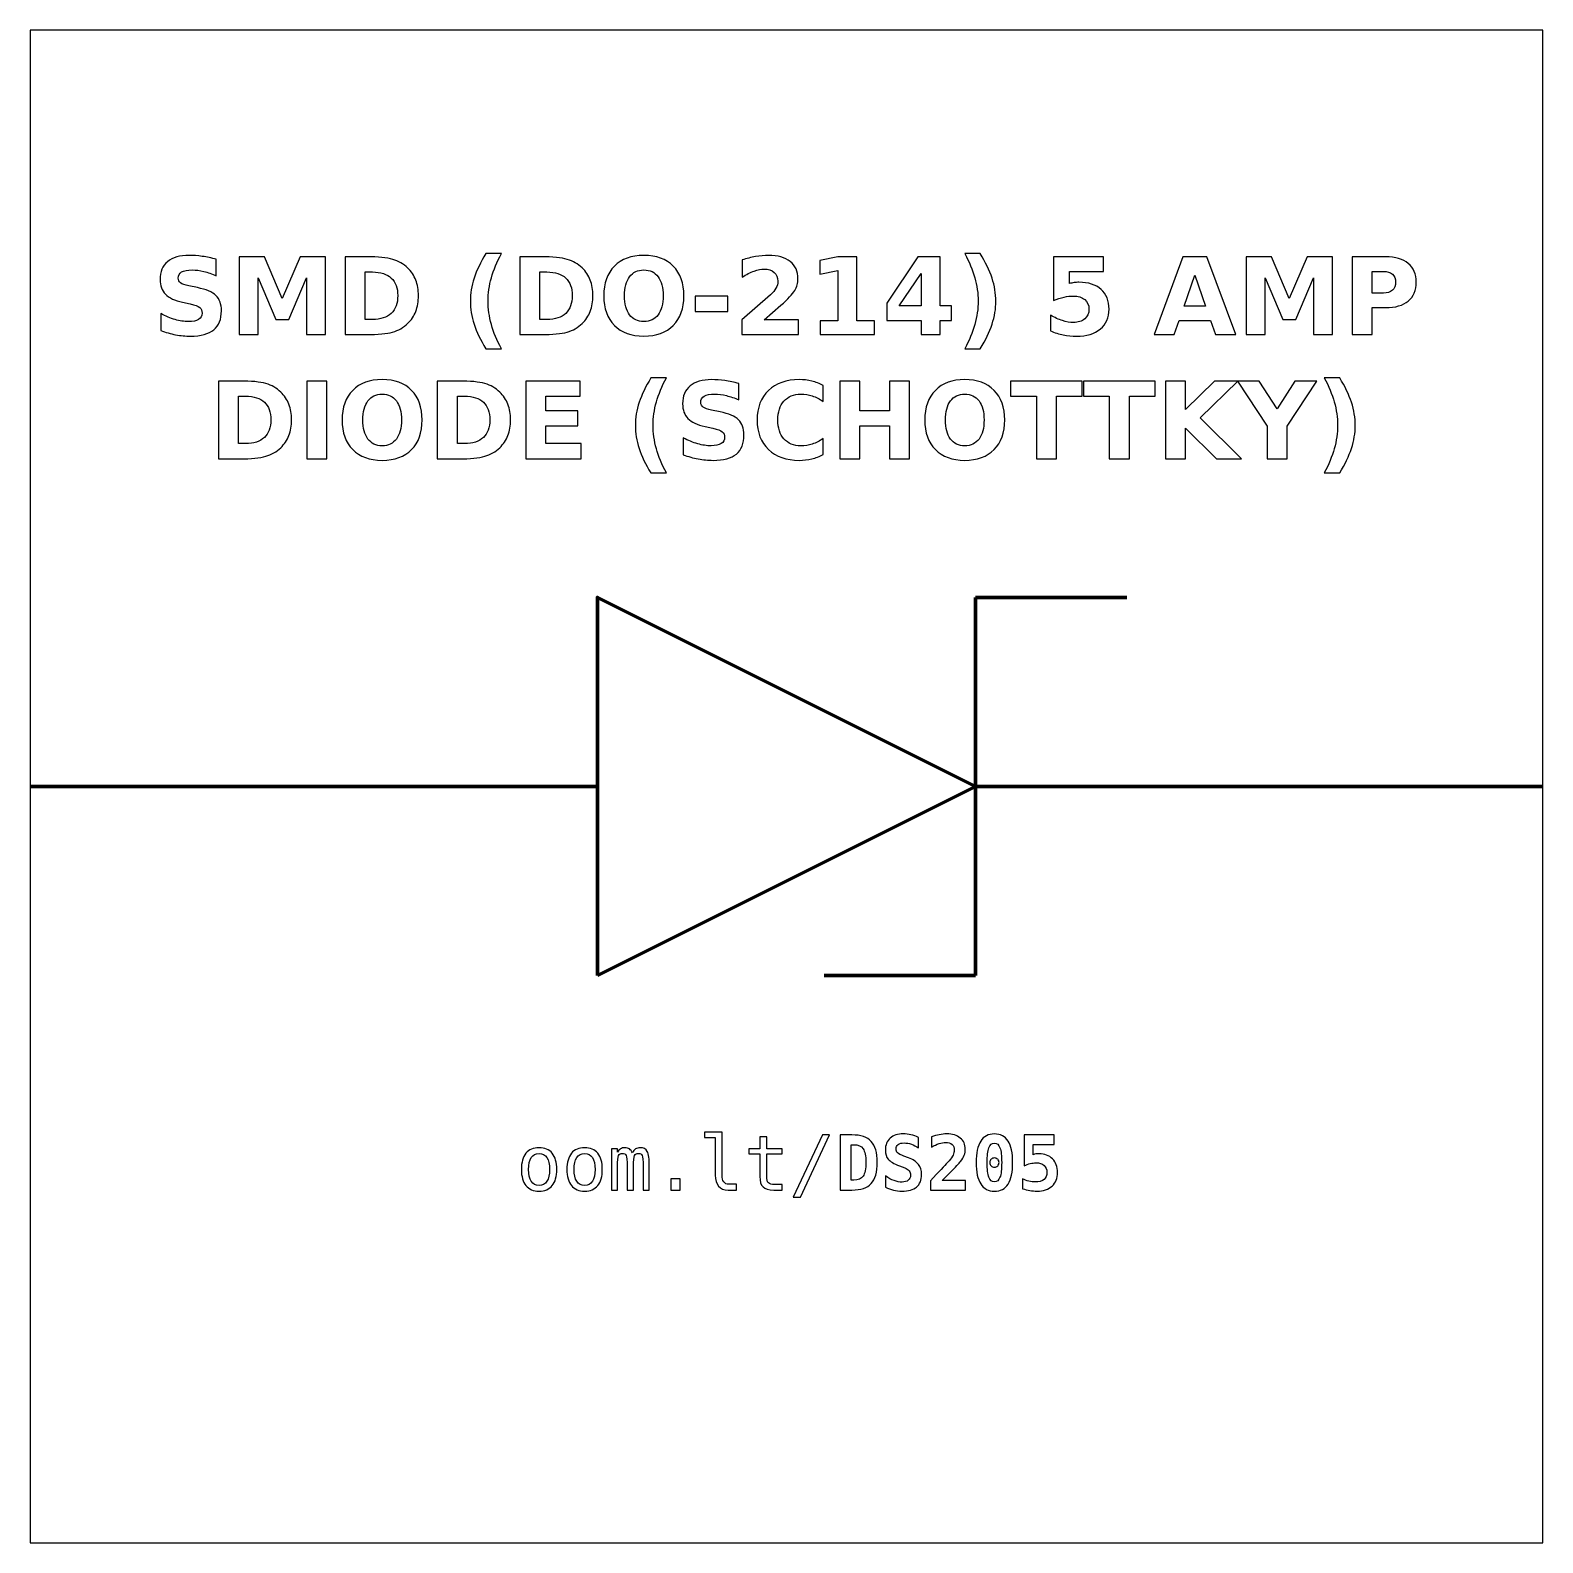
# Model space of a CAD drawing. Header units: centimetres. Extents: x -11.5 to -9.5, y -15.85 to -13.85.
import ezdxf

# ---------------------------------------------------------------- set-up
doc = ezdxf.new("R2010")
doc.units = ezdxf.units.CM
doc.header["$MEASUREMENT"] = 0
doc.layers.add('Layer 1', color=7, linetype='Continuous')

msp = doc.modelspace()

# ---------------------------------------------------------------- linework, layer by layer
at = {"layer": 'Layer 1', "color": 7}
msp.add_open_spline([(-11.5, -13.85), (-11.5, -13.85), (-9.5, -13.85), (-9.5, -13.85), (-9.5, -13.85), (-9.5, -13.85), (-9.5, -15.85), (-9.5, -15.85), (-9.5, -15.85), (-9.5, -15.85), (-11.5, -15.85), (-11.5, -15.85), (-11.5, -15.85), (-11.5, -15.85), (-11.5, -13.85), (-11.5, -13.85)], degree=3, knots=[0, 0, 0, 0, 0.25, 0.25, 0.25, 0.25, 0.5, 0.5, 0.5, 0.5, 0.75, 0.75, 0.75, 0.75, 1, 1, 1, 1], dxfattribs=at)
at = {"layer": 'Layer 1', "color": 250}
for points, knots in [([(-11.25396, -14.15284), (-11.25396, -14.15284), (-11.25396, -14.17459), (-11.25396, -14.17459), (-11.25396, -14.17459), (-11.25961, -14.17207), (-11.26513, -14.17017), (-11.27049, -14.16888), (-11.27049, -14.16888), (-11.27588, -14.16758), (-11.28096, -14.16695), (-11.28573, -14.16695), (-11.28573, -14.16695), (-11.29206, -14.16695), (-11.29676, -14.16782), (-11.2998, -14.16956), (-11.2998, -14.16956), (-11.30283, -14.17132), (-11.30434, -14.17403), (-11.30434, -14.1777), (-11.30434, -14.1777), (-11.30434, -14.18045), (-11.30333, -14.18261), (-11.30128, -14.18414), (-11.30128, -14.18414), (-11.29923, -14.18567), (-11.29552, -14.18701), (-11.29013, -14.18811), (-11.29013, -14.18811), (-11.29013, -14.18811), (-11.27884, -14.19037), (-11.27884, -14.19037), (-11.27884, -14.19037), (-11.26739, -14.19268), (-11.25928, -14.19616), (-11.25446, -14.20086), (-11.25446, -14.20086), (-11.24963, -14.20554), (-11.24721, -14.2122), (-11.24721, -14.22083), (-11.24721, -14.22083), (-11.24721, -14.23219), (-11.25057, -14.24063), (-11.2573, -14.24616), (-11.2573, -14.24616), (-11.26403, -14.25168), (-11.2743, -14.25446), (-11.28813, -14.25446), (-11.28813, -14.25446), (-11.29467, -14.25446), (-11.30121, -14.25385), (-11.30777, -14.2526), (-11.30777, -14.2526), (-11.31433, -14.25135), (-11.32092, -14.24952), (-11.32748, -14.2471), (-11.32748, -14.2471), (-11.32748, -14.2471), (-11.32748, -14.22471), (-11.32748, -14.22471), (-11.32748, -14.22471), (-11.32092, -14.22819), (-11.31457, -14.23082), (-11.30843, -14.23259), (-11.30843, -14.23259), (-11.30229, -14.23435), (-11.29639, -14.23524), (-11.2907, -14.23524), (-11.2907, -14.23524), (-11.28491, -14.23524), (-11.28047, -14.23428), (-11.27739, -14.23235), (-11.27739, -14.23235), (-11.2743, -14.23042), (-11.27278, -14.22767), (-11.27278, -14.22407), (-11.27278, -14.22407), (-11.27278, -14.22087), (-11.27381, -14.21838), (-11.2759, -14.21664), (-11.2759, -14.21664), (-11.278, -14.2149), (-11.28216, -14.21333), (-11.28842, -14.21196), (-11.28842, -14.21196), (-11.28842, -14.21196), (-11.29869, -14.20968), (-11.29869, -14.20968), (-11.29869, -14.20968), (-11.30897, -14.20747), (-11.3165, -14.20397), (-11.32125, -14.19914), (-11.32125, -14.19914), (-11.326, -14.19432), (-11.32837, -14.18781), (-11.32837, -14.17965), (-11.32837, -14.17965), (-11.32837, -14.16939), (-11.32506, -14.16151), (-11.31845, -14.15601), (-11.31845, -14.15601), (-11.31184, -14.15048), (-11.30234, -14.14773), (-11.28992, -14.14773), (-11.28992, -14.14773), (-11.28428, -14.14773), (-11.27847, -14.14816), (-11.27249, -14.149), (-11.27249, -14.149), (-11.26652, -14.14985), (-11.26034, -14.15112), (-11.25396, -14.15284)], [0, 0, 0, 0, 0.0357143, 0.0357143, 0.0357143, 0.0357143, 0.0714286, 0.0714286, 0.0714286, 0.0714286, 0.1071429, 0.1071429, 0.1071429, 0.1071429, 0.1428571, 0.1428571, 0.1428571, 0.1428571, 0.1785714, 0.1785714, 0.1785714, 0.1785714, 0.2142857, 0.2142857, 0.2142857, 0.2142857, 0.25, 0.25, 0.25, 0.25, 0.2857143, 0.2857143, 0.2857143, 0.2857143, 0.3214286, 0.3214286, 0.3214286, 0.3214286, 0.3571429, 0.3571429, 0.3571429, 0.3571429, 0.3928571, 0.3928571, 0.3928571, 0.3928571, 0.4285714, 0.4285714, 0.4285714, 0.4285714, 0.4642857, 0.4642857, 0.4642857, 0.4642857, 0.5, 0.5, 0.5, 0.5, 0.5357143, 0.5357143, 0.5357143, 0.5357143, 0.5714286, 0.5714286, 0.5714286, 0.5714286, 0.6071429, 0.6071429, 0.6071429, 0.6071429, 0.6428571, 0.6428571, 0.6428571, 0.6428571, 0.6785714, 0.6785714, 0.6785714, 0.6785714, 0.7142857, 0.7142857, 0.7142857, 0.7142857, 0.75, 0.75, 0.75, 0.75, 0.7857143, 0.7857143, 0.7857143, 0.7857143, 0.8214286, 0.8214286, 0.8214286, 0.8214286, 0.8571429, 0.8571429, 0.8571429, 0.8571429, 0.8928571, 0.8928571, 0.8928571, 0.8928571, 0.9285714, 0.9285714, 0.9285714, 0.9285714, 0.9642857, 0.9642857, 0.9642857, 0.9642857, 1, 1, 1, 1]), ([(-11.22393, -14.14959), (-11.22393, -14.14959), (-11.19018, -14.14959), (-11.19018, -14.14959), (-11.19018, -14.14959), (-11.19018, -14.14959), (-11.16673, -14.20465), (-11.16673, -14.20465), (-11.16673, -14.20465), (-11.16673, -14.20465), (-11.14317, -14.14959), (-11.14317, -14.14959), (-11.14317, -14.14959), (-11.14317, -14.14959), (-11.10949, -14.14959), (-11.10949, -14.14959), (-11.10949, -14.14959), (-11.10949, -14.14959), (-11.10949, -14.25246), (-11.10949, -14.25246), (-11.10949, -14.25246), (-11.10949, -14.25246), (-11.13456, -14.25246), (-11.13456, -14.25246), (-11.13456, -14.25246), (-11.13456, -14.25246), (-11.13456, -14.17722), (-11.13456, -14.17722), (-11.13456, -14.17722), (-11.13456, -14.17722), (-11.15827, -14.23268), (-11.15827, -14.23268), (-11.15827, -14.23268), (-11.15827, -14.23268), (-11.17508, -14.23268), (-11.17508, -14.23268), (-11.17508, -14.23268), (-11.17508, -14.23268), (-11.19879, -14.17722), (-11.19879, -14.17722), (-11.19879, -14.17722), (-11.19879, -14.17722), (-11.19879, -14.25246), (-11.19879, -14.25246), (-11.19879, -14.25246), (-11.19879, -14.25246), (-11.22393, -14.25246), (-11.22393, -14.25246), (-11.22393, -14.25246), (-11.22393, -14.25246), (-11.22393, -14.14959), (-11.22393, -14.14959)], [0, 0, 0, 0, 0.0769231, 0.0769231, 0.0769231, 0.0769231, 0.1538462, 0.1538462, 0.1538462, 0.1538462, 0.2307692, 0.2307692, 0.2307692, 0.2307692, 0.3076923, 0.3076923, 0.3076923, 0.3076923, 0.3846154, 0.3846154, 0.3846154, 0.3846154, 0.4615385, 0.4615385, 0.4615385, 0.4615385, 0.5384615, 0.5384615, 0.5384615, 0.5384615, 0.6153846, 0.6153846, 0.6153846, 0.6153846, 0.6923077, 0.6923077, 0.6923077, 0.6923077, 0.7692308, 0.7692308, 0.7692308, 0.7692308, 0.8461538, 0.8461538, 0.8461538, 0.8461538, 0.9230769, 0.9230769, 0.9230769, 0.9230769, 1, 1, 1, 1]), ([(-11.0835, -14.14959), (-11.0835, -14.14959), (-11.05551, -14.14959), (-11.05551, -14.14959), (-11.05551, -14.14959), (-11.0399, -14.14959), (-11.02828, -14.1507), (-11.02064, -14.15293), (-11.02064, -14.15293), (-11.01299, -14.15516), (-11.00643, -14.15893), (-11.00095, -14.16427), (-11.00095, -14.16427), (-10.99613, -14.1689), (-10.99256, -14.17426), (-10.9902, -14.18033), (-10.9902, -14.18033), (-10.98788, -14.18637), (-10.9867, -14.19324), (-10.9867, -14.20093), (-10.9867, -14.20093), (-10.9867, -14.20869), (-10.98788, -14.21561), (-10.9902, -14.2217), (-10.9902, -14.2217), (-10.99256, -14.22779), (-10.99613, -14.23315), (-11.00095, -14.23778), (-11.00095, -14.23778), (-11.00648, -14.24312), (-11.01309, -14.24689), (-11.0208, -14.24912), (-11.0208, -14.24912), (-11.02852, -14.25135), (-11.04009, -14.25246), (-11.05551, -14.25246), (-11.05551, -14.25246), (-11.05551, -14.25246), (-11.0835, -14.25246), (-11.0835, -14.25246), (-11.0835, -14.25246), (-11.0835, -14.25246), (-11.0835, -14.14959), (-11.0835, -14.14959)], [0, 0, 0, 0, 0.0909091, 0.0909091, 0.0909091, 0.0909091, 0.1818182, 0.1818182, 0.1818182, 0.1818182, 0.2727273, 0.2727273, 0.2727273, 0.2727273, 0.3636364, 0.3636364, 0.3636364, 0.3636364, 0.4545455, 0.4545455, 0.4545455, 0.4545455, 0.5454545, 0.5454545, 0.5454545, 0.5454545, 0.6363636, 0.6363636, 0.6363636, 0.6363636, 0.7272727, 0.7272727, 0.7272727, 0.7272727, 0.8181818, 0.8181818, 0.8181818, 0.8181818, 0.9090909, 0.9090909, 0.9090909, 0.9090909, 1, 1, 1, 1]), ([(-10.87701, -14.27106), (-10.87701, -14.27106), (-10.89747, -14.27106), (-10.89747, -14.27106), (-10.89747, -14.27106), (-10.9045, -14.25973), (-10.9097, -14.24893), (-10.91304, -14.2387), (-10.91304, -14.2387), (-10.9164, -14.22849), (-10.91807, -14.21836), (-10.91807, -14.20829), (-10.91807, -14.20829), (-10.91807, -14.19823), (-10.91638, -14.18804), (-10.91302, -14.17774), (-10.91302, -14.17774), (-10.90963, -14.16742), (-10.90446, -14.15665), (-10.89747, -14.14538), (-10.89747, -14.14538), (-10.89747, -14.14538), (-10.87701, -14.14538), (-10.87701, -14.14538), (-10.87701, -14.14538), (-10.88289, -14.15627), (-10.88729, -14.16692), (-10.89023, -14.17732), (-10.89023, -14.17732), (-10.89317, -14.18771), (-10.89465, -14.19799), (-10.89465, -14.20815), (-10.89465, -14.20815), (-10.89465, -14.21831), (-10.89319, -14.22859), (-10.89028, -14.23903), (-10.89028, -14.23903), (-10.88736, -14.24945), (-10.88294, -14.26013), (-10.87701, -14.27106)], [0, 0, 0, 0, 0.1, 0.1, 0.1, 0.1, 0.2, 0.2, 0.2, 0.2, 0.3, 0.3, 0.3, 0.3, 0.4, 0.4, 0.4, 0.4, 0.5, 0.5, 0.5, 0.5, 0.6, 0.6, 0.6, 0.6, 0.7, 0.7, 0.7, 0.7, 0.8, 0.8, 0.8, 0.8, 0.9, 0.9, 0.9, 0.9, 1, 1, 1, 1]), ([(-10.85276, -14.14959), (-10.85276, -14.14959), (-10.82477, -14.14959), (-10.82477, -14.14959), (-10.82477, -14.14959), (-10.80916, -14.14959), (-10.79754, -14.1507), (-10.7899, -14.15293), (-10.7899, -14.15293), (-10.78225, -14.15516), (-10.77569, -14.15893), (-10.77021, -14.16427), (-10.77021, -14.16427), (-10.76539, -14.1689), (-10.76182, -14.17426), (-10.75946, -14.18033), (-10.75946, -14.18033), (-10.75714, -14.18637), (-10.75596, -14.19324), (-10.75596, -14.20093), (-10.75596, -14.20093), (-10.75596, -14.20869), (-10.75714, -14.21561), (-10.75946, -14.2217), (-10.75946, -14.2217), (-10.76182, -14.22779), (-10.76539, -14.23315), (-10.77021, -14.23778), (-10.77021, -14.23778), (-10.77574, -14.24312), (-10.78235, -14.24689), (-10.79006, -14.24912), (-10.79006, -14.24912), (-10.79778, -14.25135), (-10.80935, -14.25246), (-10.82477, -14.25246), (-10.82477, -14.25246), (-10.82477, -14.25246), (-10.85276, -14.25246), (-10.85276, -14.25246), (-10.85276, -14.25246), (-10.85276, -14.25246), (-10.85276, -14.14959), (-10.85276, -14.14959)], [0, 0, 0, 0, 0.0909091, 0.0909091, 0.0909091, 0.0909091, 0.1818182, 0.1818182, 0.1818182, 0.1818182, 0.2727273, 0.2727273, 0.2727273, 0.2727273, 0.3636364, 0.3636364, 0.3636364, 0.3636364, 0.4545455, 0.4545455, 0.4545455, 0.4545455, 0.5454545, 0.5454545, 0.5454545, 0.5454545, 0.6363636, 0.6363636, 0.6363636, 0.6363636, 0.7272727, 0.7272727, 0.7272727, 0.7272727, 0.8181818, 0.8181818, 0.8181818, 0.8181818, 0.9090909, 0.9090909, 0.9090909, 0.9090909, 1, 1, 1, 1]), ([(-10.68865, -14.14773), (-10.67212, -14.14773), (-10.65916, -14.15246), (-10.6498, -14.16194), (-10.6498, -14.16194), (-10.64042, -14.17139), (-10.63574, -14.18444), (-10.63574, -14.20112), (-10.63574, -14.20112), (-10.63574, -14.21775), (-10.64042, -14.2308), (-10.6498, -14.24025), (-10.6498, -14.24025), (-10.65916, -14.24973), (-10.67212, -14.25446), (-10.68865, -14.25446), (-10.68865, -14.25446), (-10.70514, -14.25446), (-10.71807, -14.24973), (-10.72748, -14.24025), (-10.72748, -14.24025), (-10.73686, -14.2308), (-10.74157, -14.21775), (-10.74157, -14.20112), (-10.74157, -14.20112), (-10.74157, -14.18444), (-10.73686, -14.17139), (-10.72748, -14.16194), (-10.72748, -14.16194), (-10.71807, -14.15246), (-10.70514, -14.14773), (-10.68865, -14.14773)], [0, 0, 0, 0, 0.125, 0.125, 0.125, 0.125, 0.25, 0.25, 0.25, 0.25, 0.375, 0.375, 0.375, 0.375, 0.5, 0.5, 0.5, 0.5, 0.625, 0.625, 0.625, 0.625, 0.75, 0.75, 0.75, 0.75, 0.875, 0.875, 0.875, 0.875, 1, 1, 1, 1]), ([(-10.52941, -14.23296), (-10.52941, -14.23296), (-10.48413, -14.23296), (-10.48413, -14.23296), (-10.48413, -14.23296), (-10.48413, -14.23296), (-10.48413, -14.25246), (-10.48413, -14.25246), (-10.48413, -14.25246), (-10.48413, -14.25246), (-10.5589, -14.25246), (-10.5589, -14.25246), (-10.5589, -14.25246), (-10.5589, -14.25246), (-10.5589, -14.23296), (-10.5589, -14.23296), (-10.5589, -14.23296), (-10.5589, -14.23296), (-10.52134, -14.19983), (-10.52134, -14.19983), (-10.52134, -14.19983), (-10.51798, -14.19679), (-10.51551, -14.19383), (-10.51391, -14.19094), (-10.51391, -14.19094), (-10.51229, -14.18804), (-10.51149, -14.18503), (-10.51149, -14.1819), (-10.51149, -14.1819), (-10.51149, -14.17708), (-10.51311, -14.1732), (-10.51635, -14.17026), (-10.51635, -14.17026), (-10.51958, -14.16732), (-10.52388, -14.16587), (-10.52927, -14.16587), (-10.52927, -14.16587), (-10.5334, -14.16587), (-10.53792, -14.16676), (-10.54284, -14.16852), (-10.54284, -14.16852), (-10.54775, -14.17029), (-10.55302, -14.17292), (-10.55862, -14.1764), (-10.55862, -14.1764), (-10.55862, -14.1764), (-10.55862, -14.1538), (-10.55862, -14.1538), (-10.55862, -14.1538), (-10.55264, -14.15183), (-10.54674, -14.15032), (-10.54091, -14.14929), (-10.54091, -14.14929), (-10.53507, -14.14825), (-10.52936, -14.14773), (-10.52374, -14.14773), (-10.52374, -14.14773), (-10.51144, -14.14773), (-10.50187, -14.15044), (-10.49505, -14.15587), (-10.49505, -14.15587), (-10.48823, -14.16128), (-10.48482, -14.16883), (-10.48482, -14.17854), (-10.48482, -14.17854), (-10.48482, -14.18414), (-10.48627, -14.18936), (-10.48917, -14.19421), (-10.48917, -14.19421), (-10.49206, -14.19905), (-10.49815, -14.20554), (-10.50742, -14.21368), (-10.50742, -14.21368), (-10.50742, -14.21368), (-10.52941, -14.23296), (-10.52941, -14.23296)], [0, 0, 0, 0, 0.0526316, 0.0526316, 0.0526316, 0.0526316, 0.1052632, 0.1052632, 0.1052632, 0.1052632, 0.1578947, 0.1578947, 0.1578947, 0.1578947, 0.2105263, 0.2105263, 0.2105263, 0.2105263, 0.2631579, 0.2631579, 0.2631579, 0.2631579, 0.3157895, 0.3157895, 0.3157895, 0.3157895, 0.3684211, 0.3684211, 0.3684211, 0.3684211, 0.4210526, 0.4210526, 0.4210526, 0.4210526, 0.4736842, 0.4736842, 0.4736842, 0.4736842, 0.5263158, 0.5263158, 0.5263158, 0.5263158, 0.5789474, 0.5789474, 0.5789474, 0.5789474, 0.6315789, 0.6315789, 0.6315789, 0.6315789, 0.6842105, 0.6842105, 0.6842105, 0.6842105, 0.7368421, 0.7368421, 0.7368421, 0.7368421, 0.7894737, 0.7894737, 0.7894737, 0.7894737, 0.8421053, 0.8421053, 0.8421053, 0.8421053, 0.8947368, 0.8947368, 0.8947368, 0.8947368, 0.9473684, 0.9473684, 0.9473684, 0.9473684, 1, 1, 1, 1]), ([(-10.45535, -14.23414), (-10.45535, -14.23414), (-10.43192, -14.23414), (-10.43192, -14.23414), (-10.43192, -14.23414), (-10.43192, -14.23414), (-10.43192, -14.16765), (-10.43192, -14.16765), (-10.43192, -14.16765), (-10.43192, -14.16765), (-10.45596, -14.17262), (-10.45596, -14.17262), (-10.45596, -14.17262), (-10.45596, -14.17262), (-10.45596, -14.15455), (-10.45596, -14.15455), (-10.45596, -14.15455), (-10.45596, -14.15455), (-10.43206, -14.14959), (-10.43206, -14.14959), (-10.43206, -14.14959), (-10.43206, -14.14959), (-10.40685, -14.14959), (-10.40685, -14.14959), (-10.40685, -14.14959), (-10.40685, -14.14959), (-10.40685, -14.23414), (-10.40685, -14.23414), (-10.40685, -14.23414), (-10.40685, -14.23414), (-10.38343, -14.23414), (-10.38343, -14.23414), (-10.38343, -14.23414), (-10.38343, -14.23414), (-10.38343, -14.25246), (-10.38343, -14.25246), (-10.38343, -14.25246), (-10.38343, -14.25246), (-10.45535, -14.25246), (-10.45535, -14.25246), (-10.45535, -14.25246), (-10.45535, -14.25246), (-10.45535, -14.23414), (-10.45535, -14.23414)], [0, 0, 0, 0, 0.0909091, 0.0909091, 0.0909091, 0.0909091, 0.1818182, 0.1818182, 0.1818182, 0.1818182, 0.2727273, 0.2727273, 0.2727273, 0.2727273, 0.3636364, 0.3636364, 0.3636364, 0.3636364, 0.4545455, 0.4545455, 0.4545455, 0.4545455, 0.5454545, 0.5454545, 0.5454545, 0.5454545, 0.6363636, 0.6363636, 0.6363636, 0.6363636, 0.7272727, 0.7272727, 0.7272727, 0.7272727, 0.8181818, 0.8181818, 0.8181818, 0.8181818, 0.9090909, 0.9090909, 0.9090909, 0.9090909, 1, 1, 1, 1]), ([(-10.32614, -14.14959), (-10.32614, -14.14959), (-10.29664, -14.14959), (-10.29664, -14.14959), (-10.29664, -14.14959), (-10.29664, -14.14959), (-10.29664, -14.2145), (-10.29664, -14.2145), (-10.29664, -14.2145), (-10.29664, -14.2145), (-10.28197, -14.2145), (-10.28197, -14.2145), (-10.28197, -14.2145), (-10.28197, -14.2145), (-10.28197, -14.23372), (-10.28197, -14.23372), (-10.28197, -14.23372), (-10.28197, -14.23372), (-10.29664, -14.23372), (-10.29664, -14.23372), (-10.29664, -14.23372), (-10.29664, -14.23372), (-10.29664, -14.25246), (-10.29664, -14.25246), (-10.29664, -14.25246), (-10.29664, -14.25246), (-10.32171, -14.25246), (-10.32171, -14.25246), (-10.32171, -14.25246), (-10.32171, -14.25246), (-10.32171, -14.23372), (-10.32171, -14.23372), (-10.32171, -14.23372), (-10.32171, -14.23372), (-10.36734, -14.23372), (-10.36734, -14.23372), (-10.36734, -14.23372), (-10.36734, -14.23372), (-10.36734, -14.21097), (-10.36734, -14.21097), (-10.36734, -14.21097), (-10.36734, -14.21097), (-10.32614, -14.14959), (-10.32614, -14.14959)], [0, 0, 0, 0, 0.0909091, 0.0909091, 0.0909091, 0.0909091, 0.1818182, 0.1818182, 0.1818182, 0.1818182, 0.2727273, 0.2727273, 0.2727273, 0.2727273, 0.3636364, 0.3636364, 0.3636364, 0.3636364, 0.4545455, 0.4545455, 0.4545455, 0.4545455, 0.5454545, 0.5454545, 0.5454545, 0.5454545, 0.6363636, 0.6363636, 0.6363636, 0.6363636, 0.7272727, 0.7272727, 0.7272727, 0.7272727, 0.8181818, 0.8181818, 0.8181818, 0.8181818, 0.9090909, 0.9090909, 0.9090909, 0.9090909, 1, 1, 1, 1]), ([(-10.26421, -14.27106), (-10.25833, -14.26013), (-10.25391, -14.24945), (-10.25097, -14.23903), (-10.25097, -14.23903), (-10.24803, -14.22859), (-10.24657, -14.21831), (-10.24657, -14.20815), (-10.24657, -14.20815), (-10.24657, -14.19799), (-10.24803, -14.18771), (-10.25097, -14.17732), (-10.25097, -14.17732), (-10.25391, -14.16692), (-10.25833, -14.15627), (-10.26421, -14.14538), (-10.26421, -14.14538), (-10.26421, -14.14538), (-10.24375, -14.14538), (-10.24375, -14.14538), (-10.24375, -14.14538), (-10.23677, -14.15665), (-10.23159, -14.16742), (-10.2282, -14.17774), (-10.2282, -14.17774), (-10.22484, -14.18804), (-10.22315, -14.19823), (-10.22315, -14.20829), (-10.22315, -14.20829), (-10.22315, -14.21836), (-10.22482, -14.22849), (-10.22818, -14.2387), (-10.22818, -14.2387), (-10.23152, -14.24893), (-10.23672, -14.25973), (-10.24375, -14.27106), (-10.24375, -14.27106), (-10.24375, -14.27106), (-10.26421, -14.27106), (-10.26421, -14.27106)], [0, 0, 0, 0, 0.1, 0.1, 0.1, 0.1, 0.2, 0.2, 0.2, 0.2, 0.3, 0.3, 0.3, 0.3, 0.4, 0.4, 0.4, 0.4, 0.5, 0.5, 0.5, 0.5, 0.6, 0.6, 0.6, 0.6, 0.7, 0.7, 0.7, 0.7, 0.8, 0.8, 0.8, 0.8, 0.9, 0.9, 0.9, 0.9, 1, 1, 1, 1]), ([(-10.14692, -14.14959), (-10.14692, -14.14959), (-10.08098, -14.14959), (-10.08098, -14.14959), (-10.08098, -14.14959), (-10.08098, -14.14959), (-10.08098, -14.16909), (-10.08098, -14.16909), (-10.08098, -14.16909), (-10.08098, -14.16909), (-10.12578, -14.16909), (-10.12578, -14.16909), (-10.12578, -14.16909), (-10.12578, -14.16909), (-10.12578, -14.18501), (-10.12578, -14.18501), (-10.12578, -14.18501), (-10.12376, -14.18447), (-10.12173, -14.18405), (-10.11969, -14.18374), (-10.11969, -14.18374), (-10.11764, -14.18343), (-10.1155, -14.18329), (-10.11331, -14.18329), (-10.11331, -14.18329), (-10.10076, -14.18329), (-10.091, -14.18642), (-10.08401, -14.1927), (-10.08401, -14.1927), (-10.07703, -14.19896), (-10.07355, -14.2077), (-10.07355, -14.2189), (-10.07355, -14.2189), (-10.07355, -14.23002), (-10.07736, -14.23873), (-10.08495, -14.24503), (-10.08495, -14.24503), (-10.09255, -14.25131), (-10.10311, -14.25446), (-10.11661, -14.25446), (-10.11661, -14.25446), (-10.12244, -14.25446), (-10.12823, -14.25389), (-10.13394, -14.25277), (-10.13394, -14.25277), (-10.13966, -14.25164), (-10.14535, -14.24994), (-10.15099, -14.24764), (-10.15099, -14.24764), (-10.15099, -14.24764), (-10.15099, -14.22675), (-10.15099, -14.22675), (-10.15099, -14.22675), (-10.14539, -14.22998), (-10.14008, -14.23238), (-10.13505, -14.23397), (-10.13505, -14.23397), (-10.13001, -14.2356), (-10.12526, -14.2364), (-10.12082, -14.2364), (-10.12082, -14.2364), (-10.11437, -14.2364), (-10.10932, -14.23482), (-10.10562, -14.23167), (-10.10562, -14.23167), (-10.10193, -14.22854), (-10.10007, -14.22429), (-10.10007, -14.2189), (-10.10007, -14.2189), (-10.10007, -14.21349), (-10.10193, -14.20923), (-10.10562, -14.20611), (-10.10562, -14.20611), (-10.10932, -14.20298), (-10.11437, -14.20143), (-10.12082, -14.20143), (-10.12082, -14.20143), (-10.12463, -14.20143), (-10.1287, -14.20192), (-10.133, -14.20291), (-10.133, -14.20291), (-10.13733, -14.20389), (-10.14196, -14.20542), (-10.14692, -14.20749), (-10.14692, -14.20749), (-10.14692, -14.20749), (-10.14692, -14.14959), (-10.14692, -14.14959)], [0, 0, 0, 0, 0.0454545, 0.0454545, 0.0454545, 0.0454545, 0.0909091, 0.0909091, 0.0909091, 0.0909091, 0.1363636, 0.1363636, 0.1363636, 0.1363636, 0.1818182, 0.1818182, 0.1818182, 0.1818182, 0.2272727, 0.2272727, 0.2272727, 0.2272727, 0.2727273, 0.2727273, 0.2727273, 0.2727273, 0.3181818, 0.3181818, 0.3181818, 0.3181818, 0.3636364, 0.3636364, 0.3636364, 0.3636364, 0.4090909, 0.4090909, 0.4090909, 0.4090909, 0.4545455, 0.4545455, 0.4545455, 0.4545455, 0.5, 0.5, 0.5, 0.5, 0.5454545, 0.5454545, 0.5454545, 0.5454545, 0.5909091, 0.5909091, 0.5909091, 0.5909091, 0.6363636, 0.6363636, 0.6363636, 0.6363636, 0.6818182, 0.6818182, 0.6818182, 0.6818182, 0.7272727, 0.7272727, 0.7272727, 0.7272727, 0.7727273, 0.7727273, 0.7727273, 0.7727273, 0.8181818, 0.8181818, 0.8181818, 0.8181818, 0.8636364, 0.8636364, 0.8636364, 0.8636364, 0.9090909, 0.9090909, 0.9090909, 0.9090909, 0.9545455, 0.9545455, 0.9545455, 0.9545455, 1, 1, 1, 1]), ([(-9.93918, -14.23374), (-9.93918, -14.23374), (-9.98067, -14.23374), (-9.98067, -14.23374), (-9.98067, -14.23374), (-9.98067, -14.23374), (-9.98721, -14.25246), (-9.98721, -14.25246), (-9.98721, -14.25246), (-9.98721, -14.25246), (-10.01388, -14.25246), (-10.01388, -14.25246), (-10.01388, -14.25246), (-10.01388, -14.25246), (-9.97578, -14.14959), (-9.97578, -14.14959), (-9.97578, -14.14959), (-9.97578, -14.14959), (-9.94415, -14.14959), (-9.94415, -14.14959), (-9.94415, -14.14959), (-9.94415, -14.14959), (-9.90605, -14.25246), (-9.90605, -14.25246), (-9.90605, -14.25246), (-9.90605, -14.25246), (-9.93272, -14.25246), (-9.93272, -14.25246), (-9.93272, -14.25246), (-9.93272, -14.25246), (-9.93918, -14.23374), (-9.93918, -14.23374)], [0, 0, 0, 0, 0.125, 0.125, 0.125, 0.125, 0.25, 0.25, 0.25, 0.25, 0.375, 0.375, 0.375, 0.375, 0.5, 0.5, 0.5, 0.5, 0.625, 0.625, 0.625, 0.625, 0.75, 0.75, 0.75, 0.75, 0.875, 0.875, 0.875, 0.875, 1, 1, 1, 1]), ([(-9.89238, -14.14959), (-9.89238, -14.14959), (-9.85863, -14.14959), (-9.85863, -14.14959), (-9.85863, -14.14959), (-9.85863, -14.14959), (-9.83518, -14.20465), (-9.83518, -14.20465), (-9.83518, -14.20465), (-9.83518, -14.20465), (-9.81162, -14.14959), (-9.81162, -14.14959), (-9.81162, -14.14959), (-9.81162, -14.14959), (-9.77794, -14.14959), (-9.77794, -14.14959), (-9.77794, -14.14959), (-9.77794, -14.14959), (-9.77794, -14.25246), (-9.77794, -14.25246), (-9.77794, -14.25246), (-9.77794, -14.25246), (-9.80301, -14.25246), (-9.80301, -14.25246), (-9.80301, -14.25246), (-9.80301, -14.25246), (-9.80301, -14.17722), (-9.80301, -14.17722), (-9.80301, -14.17722), (-9.80301, -14.17722), (-9.82672, -14.23268), (-9.82672, -14.23268), (-9.82672, -14.23268), (-9.82672, -14.23268), (-9.84353, -14.23268), (-9.84353, -14.23268), (-9.84353, -14.23268), (-9.84353, -14.23268), (-9.86724, -14.17722), (-9.86724, -14.17722), (-9.86724, -14.17722), (-9.86724, -14.17722), (-9.86724, -14.25246), (-9.86724, -14.25246), (-9.86724, -14.25246), (-9.86724, -14.25246), (-9.89238, -14.25246), (-9.89238, -14.25246), (-9.89238, -14.25246), (-9.89238, -14.25246), (-9.89238, -14.14959), (-9.89238, -14.14959)], [0, 0, 0, 0, 0.0769231, 0.0769231, 0.0769231, 0.0769231, 0.1538462, 0.1538462, 0.1538462, 0.1538462, 0.2307692, 0.2307692, 0.2307692, 0.2307692, 0.3076923, 0.3076923, 0.3076923, 0.3076923, 0.3846154, 0.3846154, 0.3846154, 0.3846154, 0.4615385, 0.4615385, 0.4615385, 0.4615385, 0.5384615, 0.5384615, 0.5384615, 0.5384615, 0.6153846, 0.6153846, 0.6153846, 0.6153846, 0.6923077, 0.6923077, 0.6923077, 0.6923077, 0.7692308, 0.7692308, 0.7692308, 0.7692308, 0.8461538, 0.8461538, 0.8461538, 0.8461538, 0.9230769, 0.9230769, 0.9230769, 0.9230769, 1, 1, 1, 1]), ([(-9.75195, -14.14959), (-9.75195, -14.14959), (-9.70793, -14.14959), (-9.70793, -14.14959), (-9.70793, -14.14959), (-9.69483, -14.14959), (-9.68478, -14.15251), (-9.67777, -14.15832), (-9.67777, -14.15832), (-9.67077, -14.16413), (-9.66726, -14.1724), (-9.66726, -14.18315), (-9.66726, -14.18315), (-9.66726, -14.19392), (-9.67077, -14.20222), (-9.67777, -14.20803), (-9.67777, -14.20803), (-9.68478, -14.21384), (-9.69483, -14.21676), (-9.70793, -14.21676), (-9.70793, -14.21676), (-9.70793, -14.21676), (-9.72542, -14.21676), (-9.72542, -14.21676), (-9.72542, -14.21676), (-9.72542, -14.21676), (-9.72542, -14.25246), (-9.72542, -14.25246), (-9.72542, -14.25246), (-9.72542, -14.25246), (-9.75195, -14.25246), (-9.75195, -14.25246), (-9.75195, -14.25246), (-9.75195, -14.25246), (-9.75195, -14.14959), (-9.75195, -14.14959)], [0, 0, 0, 0, 0.1111111, 0.1111111, 0.1111111, 0.1111111, 0.2222222, 0.2222222, 0.2222222, 0.2222222, 0.3333333, 0.3333333, 0.3333333, 0.3333333, 0.4444444, 0.4444444, 0.4444444, 0.4444444, 0.5555556, 0.5555556, 0.5555556, 0.5555556, 0.6666667, 0.6666667, 0.6666667, 0.6666667, 0.7777778, 0.7777778, 0.7777778, 0.7777778, 0.8888889, 0.8888889, 0.8888889, 0.8888889, 1, 1, 1, 1]), ([(-11.05697, -14.16965), (-11.05697, -14.16965), (-11.05697, -14.2324), (-11.05697, -14.2324), (-11.05697, -14.2324), (-11.05697, -14.2324), (-11.04747, -14.2324), (-11.04747, -14.2324), (-11.04747, -14.2324), (-11.03663, -14.2324), (-11.02835, -14.22972), (-11.02264, -14.22433), (-11.02264, -14.22433), (-11.01692, -14.21897), (-11.01405, -14.21116), (-11.01405, -14.20093), (-11.01405, -14.20093), (-11.01405, -14.19072), (-11.0169, -14.18296), (-11.02259, -14.17765), (-11.02259, -14.17765), (-11.02828, -14.17231), (-11.03658, -14.16965), (-11.04747, -14.16965), (-11.04747, -14.16965), (-11.04747, -14.16965), (-11.05697, -14.16965), (-11.05697, -14.16965)], [0, 0, 0, 0, 0.1428571, 0.1428571, 0.1428571, 0.1428571, 0.2857143, 0.2857143, 0.2857143, 0.2857143, 0.4285714, 0.4285714, 0.4285714, 0.4285714, 0.5714286, 0.5714286, 0.5714286, 0.5714286, 0.7142857, 0.7142857, 0.7142857, 0.7142857, 0.8571429, 0.8571429, 0.8571429, 0.8571429, 1, 1, 1, 1]), ([(-10.82623, -14.16965), (-10.82623, -14.16965), (-10.82623, -14.2324), (-10.82623, -14.2324), (-10.82623, -14.2324), (-10.82623, -14.2324), (-10.81673, -14.2324), (-10.81673, -14.2324), (-10.81673, -14.2324), (-10.80589, -14.2324), (-10.79761, -14.22972), (-10.7919, -14.22433), (-10.7919, -14.22433), (-10.78618, -14.21897), (-10.78331, -14.21116), (-10.78331, -14.20093), (-10.78331, -14.20093), (-10.78331, -14.19072), (-10.78616, -14.18296), (-10.79185, -14.17765), (-10.79185, -14.17765), (-10.79754, -14.17231), (-10.80584, -14.16965), (-10.81673, -14.16965), (-10.81673, -14.16965), (-10.81673, -14.16965), (-10.82623, -14.16965), (-10.82623, -14.16965)], [0, 0, 0, 0, 0.1428571, 0.1428571, 0.1428571, 0.1428571, 0.2857143, 0.2857143, 0.2857143, 0.2857143, 0.4285714, 0.4285714, 0.4285714, 0.4285714, 0.5714286, 0.5714286, 0.5714286, 0.5714286, 0.7142857, 0.7142857, 0.7142857, 0.7142857, 0.8571429, 0.8571429, 0.8571429, 0.8571429, 1, 1, 1, 1]), ([(-10.68865, -14.16695), (-10.69674, -14.16695), (-10.703, -14.16993), (-10.70747, -14.17591), (-10.70747, -14.17591), (-10.71191, -14.18188), (-10.71415, -14.19028), (-10.71415, -14.20112), (-10.71415, -14.20112), (-10.71415, -14.21194), (-10.71191, -14.22031), (-10.70747, -14.22628), (-10.70747, -14.22628), (-10.703, -14.23226), (-10.69674, -14.23524), (-10.68865, -14.23524), (-10.68865, -14.23524), (-10.68051, -14.23524), (-10.67424, -14.23226), (-10.66977, -14.22628), (-10.66977, -14.22628), (-10.66532, -14.22031), (-10.66309, -14.21194), (-10.66309, -14.20112), (-10.66309, -14.20112), (-10.66309, -14.19028), (-10.66532, -14.18188), (-10.66977, -14.17591), (-10.66977, -14.17591), (-10.67424, -14.16993), (-10.68051, -14.16695), (-10.68865, -14.16695)], [0, 0, 0, 0, 0.125, 0.125, 0.125, 0.125, 0.25, 0.25, 0.25, 0.25, 0.375, 0.375, 0.375, 0.375, 0.5, 0.5, 0.5, 0.5, 0.625, 0.625, 0.625, 0.625, 0.75, 0.75, 0.75, 0.75, 0.875, 0.875, 0.875, 0.875, 1, 1, 1, 1]), ([(-10.32171, -14.17144), (-10.32171, -14.17144), (-10.35081, -14.2145), (-10.35081, -14.2145), (-10.35081, -14.2145), (-10.35081, -14.2145), (-10.32171, -14.2145), (-10.32171, -14.2145), (-10.32171, -14.2145), (-10.32171, -14.2145), (-10.32171, -14.17144), (-10.32171, -14.17144)], [0, 0, 0, 0, 0.3333333, 0.3333333, 0.3333333, 0.3333333, 0.6666667, 0.6666667, 0.6666667, 0.6666667, 1, 1, 1, 1]), ([(-9.97406, -14.21464), (-9.97406, -14.21464), (-9.94586, -14.21464), (-9.94586, -14.21464), (-9.94586, -14.21464), (-9.94586, -14.21464), (-9.95993, -14.17372), (-9.95993, -14.17372), (-9.95993, -14.17372), (-9.95993, -14.17372), (-9.97406, -14.21464), (-9.97406, -14.21464)], [0, 0, 0, 0, 0.3333333, 0.3333333, 0.3333333, 0.3333333, 0.6666667, 0.6666667, 0.6666667, 0.6666667, 1, 1, 1, 1]), ([(-9.72542, -14.16881), (-9.72542, -14.16881), (-9.72542, -14.19754), (-9.72542, -14.19754), (-9.72542, -14.19754), (-9.72542, -14.19754), (-9.71075, -14.19754), (-9.71075, -14.19754), (-9.71075, -14.19754), (-9.7056, -14.19754), (-9.70162, -14.1963), (-9.69882, -14.19378), (-9.69882, -14.19378), (-9.69602, -14.19129), (-9.69461, -14.18774), (-9.69461, -14.18315), (-9.69461, -14.18315), (-9.69461, -14.17854), (-9.69602, -14.17501), (-9.69882, -14.17252), (-9.69882, -14.17252), (-9.70162, -14.17005), (-9.7056, -14.16881), (-9.71075, -14.16881), (-9.71075, -14.16881), (-9.71075, -14.16881), (-9.72542, -14.16881), (-9.72542, -14.16881)], [0, 0, 0, 0, 0.1428571, 0.1428571, 0.1428571, 0.1428571, 0.2857143, 0.2857143, 0.2857143, 0.2857143, 0.4285714, 0.4285714, 0.4285714, 0.4285714, 0.5714286, 0.5714286, 0.5714286, 0.5714286, 0.7142857, 0.7142857, 0.7142857, 0.7142857, 0.8571429, 0.8571429, 0.8571429, 0.8571429, 1, 1, 1, 1]), ([(-10.62099, -14.20183), (-10.62099, -14.20183), (-10.57771, -14.20183), (-10.57771, -14.20183), (-10.57771, -14.20183), (-10.57771, -14.20183), (-10.57771, -14.22189), (-10.57771, -14.22189), (-10.57771, -14.22189), (-10.57771, -14.22189), (-10.62099, -14.22189), (-10.62099, -14.22189), (-10.62099, -14.22189), (-10.62099, -14.22189), (-10.62099, -14.20183), (-10.62099, -14.20183)], [0, 0, 0, 0, 0.25, 0.25, 0.25, 0.25, 0.5, 0.5, 0.5, 0.5, 0.75, 0.75, 0.75, 0.75, 1, 1, 1, 1]), ([(-11.25129, -14.31384), (-11.25129, -14.31384), (-11.2233, -14.31384), (-11.2233, -14.31384), (-11.2233, -14.31384), (-11.20769, -14.31384), (-11.19607, -14.31495), (-11.18843, -14.31718), (-11.18843, -14.31718), (-11.18078, -14.31941), (-11.17422, -14.32318), (-11.16874, -14.32852), (-11.16874, -14.32852), (-11.16392, -14.33315), (-11.16035, -14.33851), (-11.15799, -14.34458), (-11.15799, -14.34458), (-11.15567, -14.35062), (-11.15449, -14.35749), (-11.15449, -14.36518), (-11.15449, -14.36518), (-11.15449, -14.37294), (-11.15567, -14.37986), (-11.15799, -14.38595), (-11.15799, -14.38595), (-11.16035, -14.39204), (-11.16392, -14.3974), (-11.16874, -14.40203), (-11.16874, -14.40203), (-11.17427, -14.40737), (-11.18088, -14.41114), (-11.18859, -14.41337), (-11.18859, -14.41337), (-11.19631, -14.4156), (-11.20788, -14.41671), (-11.2233, -14.41671), (-11.2233, -14.41671), (-11.2233, -14.41671), (-11.25129, -14.41671), (-11.25129, -14.41671), (-11.25129, -14.41671), (-11.25129, -14.41671), (-11.25129, -14.31384), (-11.25129, -14.31384)], [0, 0, 0, 0, 0.0909091, 0.0909091, 0.0909091, 0.0909091, 0.1818182, 0.1818182, 0.1818182, 0.1818182, 0.2727273, 0.2727273, 0.2727273, 0.2727273, 0.3636364, 0.3636364, 0.3636364, 0.3636364, 0.4545455, 0.4545455, 0.4545455, 0.4545455, 0.5454545, 0.5454545, 0.5454545, 0.5454545, 0.6363636, 0.6363636, 0.6363636, 0.6363636, 0.7272727, 0.7272727, 0.7272727, 0.7272727, 0.8181818, 0.8181818, 0.8181818, 0.8181818, 0.9090909, 0.9090909, 0.9090909, 0.9090909, 1, 1, 1, 1]), ([(-11.13417, -14.31384), (-11.13417, -14.31384), (-11.10764, -14.31384), (-11.10764, -14.31384), (-11.10764, -14.31384), (-11.10764, -14.31384), (-11.10764, -14.41671), (-11.10764, -14.41671), (-11.10764, -14.41671), (-11.10764, -14.41671), (-11.13417, -14.41671), (-11.13417, -14.41671), (-11.13417, -14.41671), (-11.13417, -14.41671), (-11.13417, -14.31384), (-11.13417, -14.31384)], [0, 0, 0, 0, 0.25, 0.25, 0.25, 0.25, 0.5, 0.5, 0.5, 0.5, 0.75, 0.75, 0.75, 0.75, 1, 1, 1, 1]), ([(-11.03469, -14.31198), (-11.01816, -14.31198), (-11.0052, -14.31671), (-10.99584, -14.32619), (-10.99584, -14.32619), (-10.98646, -14.33564), (-10.98178, -14.34869), (-10.98178, -14.36537), (-10.98178, -14.36537), (-10.98178, -14.382), (-10.98646, -14.39505), (-10.99584, -14.4045), (-10.99584, -14.4045), (-11.0052, -14.41398), (-11.01816, -14.41871), (-11.03469, -14.41871), (-11.03469, -14.41871), (-11.05118, -14.41871), (-11.06411, -14.41398), (-11.07352, -14.4045), (-11.07352, -14.4045), (-11.0829, -14.39505), (-11.08761, -14.382), (-11.08761, -14.36537), (-11.08761, -14.36537), (-11.08761, -14.34869), (-11.0829, -14.33564), (-11.07352, -14.32619), (-11.07352, -14.32619), (-11.06411, -14.31671), (-11.05118, -14.31198), (-11.03469, -14.31198)], [0, 0, 0, 0, 0.125, 0.125, 0.125, 0.125, 0.25, 0.25, 0.25, 0.25, 0.375, 0.375, 0.375, 0.375, 0.5, 0.5, 0.5, 0.5, 0.625, 0.625, 0.625, 0.625, 0.75, 0.75, 0.75, 0.75, 0.875, 0.875, 0.875, 0.875, 1, 1, 1, 1]), ([(-10.96171, -14.31384), (-10.96171, -14.31384), (-10.93372, -14.31384), (-10.93372, -14.31384), (-10.93372, -14.31384), (-10.91811, -14.31384), (-10.90649, -14.31495), (-10.89885, -14.31718), (-10.89885, -14.31718), (-10.8912, -14.31941), (-10.88464, -14.32318), (-10.87916, -14.32852), (-10.87916, -14.32852), (-10.87434, -14.33315), (-10.87077, -14.33851), (-10.86841, -14.34458), (-10.86841, -14.34458), (-10.86609, -14.35062), (-10.86491, -14.35749), (-10.86491, -14.36518), (-10.86491, -14.36518), (-10.86491, -14.37294), (-10.86609, -14.37986), (-10.86841, -14.38595), (-10.86841, -14.38595), (-10.87077, -14.39204), (-10.87434, -14.3974), (-10.87916, -14.40203), (-10.87916, -14.40203), (-10.88469, -14.40737), (-10.8913, -14.41114), (-10.89901, -14.41337), (-10.89901, -14.41337), (-10.90673, -14.4156), (-10.9183, -14.41671), (-10.93372, -14.41671), (-10.93372, -14.41671), (-10.93372, -14.41671), (-10.96171, -14.41671), (-10.96171, -14.41671), (-10.96171, -14.41671), (-10.96171, -14.41671), (-10.96171, -14.31384), (-10.96171, -14.31384)], [0, 0, 0, 0, 0.0909091, 0.0909091, 0.0909091, 0.0909091, 0.1818182, 0.1818182, 0.1818182, 0.1818182, 0.2727273, 0.2727273, 0.2727273, 0.2727273, 0.3636364, 0.3636364, 0.3636364, 0.3636364, 0.4545455, 0.4545455, 0.4545455, 0.4545455, 0.5454545, 0.5454545, 0.5454545, 0.5454545, 0.6363636, 0.6363636, 0.6363636, 0.6363636, 0.7272727, 0.7272727, 0.7272727, 0.7272727, 0.8181818, 0.8181818, 0.8181818, 0.8181818, 0.9090909, 0.9090909, 0.9090909, 0.9090909, 1, 1, 1, 1]), ([(-10.84459, -14.31384), (-10.84459, -14.31384), (-10.773, -14.31384), (-10.773, -14.31384), (-10.773, -14.31384), (-10.773, -14.31384), (-10.773, -14.3339), (-10.773, -14.3339), (-10.773, -14.3339), (-10.773, -14.3339), (-10.81806, -14.3339), (-10.81806, -14.3339), (-10.81806, -14.3339), (-10.81806, -14.3339), (-10.81806, -14.35305), (-10.81806, -14.35305), (-10.81806, -14.35305), (-10.81806, -14.35305), (-10.77571, -14.35305), (-10.77571, -14.35305), (-10.77571, -14.35305), (-10.77571, -14.35305), (-10.77571, -14.37311), (-10.77571, -14.37311), (-10.77571, -14.37311), (-10.77571, -14.37311), (-10.81806, -14.37311), (-10.81806, -14.37311), (-10.81806, -14.37311), (-10.81806, -14.37311), (-10.81806, -14.39665), (-10.81806, -14.39665), (-10.81806, -14.39665), (-10.81806, -14.39665), (-10.7715, -14.39665), (-10.7715, -14.39665), (-10.7715, -14.39665), (-10.7715, -14.39665), (-10.7715, -14.41671), (-10.7715, -14.41671), (-10.7715, -14.41671), (-10.7715, -14.41671), (-10.84459, -14.41671), (-10.84459, -14.41671), (-10.84459, -14.41671), (-10.84459, -14.41671), (-10.84459, -14.31384), (-10.84459, -14.31384)], [0, 0, 0, 0, 0.0833333, 0.0833333, 0.0833333, 0.0833333, 0.1666667, 0.1666667, 0.1666667, 0.1666667, 0.25, 0.25, 0.25, 0.25, 0.3333333, 0.3333333, 0.3333333, 0.3333333, 0.4166667, 0.4166667, 0.4166667, 0.4166667, 0.5, 0.5, 0.5, 0.5, 0.5833333, 0.5833333, 0.5833333, 0.5833333, 0.6666667, 0.6666667, 0.6666667, 0.6666667, 0.75, 0.75, 0.75, 0.75, 0.8333333, 0.8333333, 0.8333333, 0.8333333, 0.9166667, 0.9166667, 0.9166667, 0.9166667, 1, 1, 1, 1]), ([(-10.65882, -14.43531), (-10.65882, -14.43531), (-10.67928, -14.43531), (-10.67928, -14.43531), (-10.67928, -14.43531), (-10.68631, -14.42398), (-10.69151, -14.41318), (-10.69485, -14.40295), (-10.69485, -14.40295), (-10.69821, -14.39274), (-10.69988, -14.38261), (-10.69988, -14.37254), (-10.69988, -14.37254), (-10.69988, -14.36248), (-10.69819, -14.35229), (-10.69483, -14.34199), (-10.69483, -14.34199), (-10.69144, -14.33167), (-10.68627, -14.3209), (-10.67928, -14.30963), (-10.67928, -14.30963), (-10.67928, -14.30963), (-10.65882, -14.30963), (-10.65882, -14.30963), (-10.65882, -14.30963), (-10.6647, -14.32052), (-10.6691, -14.33117), (-10.67204, -14.34157), (-10.67204, -14.34157), (-10.67498, -14.35196), (-10.67646, -14.36224), (-10.67646, -14.3724), (-10.67646, -14.3724), (-10.67646, -14.38256), (-10.675, -14.39284), (-10.67209, -14.40328), (-10.67209, -14.40328), (-10.66917, -14.4137), (-10.66475, -14.42438), (-10.65882, -14.43531)], [0, 0, 0, 0, 0.1, 0.1, 0.1, 0.1, 0.2, 0.2, 0.2, 0.2, 0.3, 0.3, 0.3, 0.3, 0.4, 0.4, 0.4, 0.4, 0.5, 0.5, 0.5, 0.5, 0.6, 0.6, 0.6, 0.6, 0.7, 0.7, 0.7, 0.7, 0.8, 0.8, 0.8, 0.8, 0.9, 0.9, 0.9, 0.9, 1, 1, 1, 1]), ([(-10.56298, -14.31709), (-10.56298, -14.31709), (-10.56298, -14.33884), (-10.56298, -14.33884), (-10.56298, -14.33884), (-10.56863, -14.33632), (-10.57415, -14.33442), (-10.57951, -14.33313), (-10.57951, -14.33313), (-10.5849, -14.33183), (-10.58998, -14.3312), (-10.59475, -14.3312), (-10.59475, -14.3312), (-10.60108, -14.3312), (-10.60578, -14.33207), (-10.60882, -14.33381), (-10.60882, -14.33381), (-10.61185, -14.33557), (-10.61336, -14.33828), (-10.61336, -14.34195), (-10.61336, -14.34195), (-10.61336, -14.3447), (-10.61235, -14.34686), (-10.6103, -14.34839), (-10.6103, -14.34839), (-10.60825, -14.34992), (-10.60454, -14.35126), (-10.59915, -14.35236), (-10.59915, -14.35236), (-10.59915, -14.35236), (-10.58786, -14.35462), (-10.58786, -14.35462), (-10.58786, -14.35462), (-10.57641, -14.35693), (-10.5683, -14.36041), (-10.56348, -14.36511), (-10.56348, -14.36511), (-10.55865, -14.36979), (-10.55623, -14.37645), (-10.55623, -14.38508), (-10.55623, -14.38508), (-10.55623, -14.39644), (-10.55959, -14.40488), (-10.56632, -14.41041), (-10.56632, -14.41041), (-10.57305, -14.41593), (-10.58332, -14.41871), (-10.59715, -14.41871), (-10.59715, -14.41871), (-10.60369, -14.41871), (-10.61023, -14.4181), (-10.61679, -14.41685), (-10.61679, -14.41685), (-10.62335, -14.4156), (-10.62994, -14.41377), (-10.6365, -14.41135), (-10.6365, -14.41135), (-10.6365, -14.41135), (-10.6365, -14.38896), (-10.6365, -14.38896), (-10.6365, -14.38896), (-10.62994, -14.39244), (-10.62359, -14.39507), (-10.61745, -14.39684), (-10.61745, -14.39684), (-10.61131, -14.3986), (-10.60541, -14.39949), (-10.59972, -14.39949), (-10.59972, -14.39949), (-10.59393, -14.39949), (-10.58949, -14.39853), (-10.58641, -14.3966), (-10.58641, -14.3966), (-10.58332, -14.39467), (-10.5818, -14.39192), (-10.5818, -14.38832), (-10.5818, -14.38832), (-10.5818, -14.38512), (-10.58283, -14.38263), (-10.58492, -14.38089), (-10.58492, -14.38089), (-10.58702, -14.37915), (-10.59118, -14.37758), (-10.59744, -14.37621), (-10.59744, -14.37621), (-10.59744, -14.37621), (-10.60771, -14.37393), (-10.60771, -14.37393), (-10.60771, -14.37393), (-10.61799, -14.37172), (-10.62552, -14.36822), (-10.63027, -14.36339), (-10.63027, -14.36339), (-10.63502, -14.35857), (-10.63739, -14.35206), (-10.63739, -14.3439), (-10.63739, -14.3439), (-10.63739, -14.33364), (-10.63408, -14.32576), (-10.62747, -14.32026), (-10.62747, -14.32026), (-10.62086, -14.31473), (-10.61136, -14.31198), (-10.59894, -14.31198), (-10.59894, -14.31198), (-10.5933, -14.31198), (-10.58749, -14.31241), (-10.58151, -14.31325), (-10.58151, -14.31325), (-10.57554, -14.3141), (-10.56936, -14.31537), (-10.56298, -14.31709)], [0, 0, 0, 0, 0.0357143, 0.0357143, 0.0357143, 0.0357143, 0.0714286, 0.0714286, 0.0714286, 0.0714286, 0.1071429, 0.1071429, 0.1071429, 0.1071429, 0.1428571, 0.1428571, 0.1428571, 0.1428571, 0.1785714, 0.1785714, 0.1785714, 0.1785714, 0.2142857, 0.2142857, 0.2142857, 0.2142857, 0.25, 0.25, 0.25, 0.25, 0.2857143, 0.2857143, 0.2857143, 0.2857143, 0.3214286, 0.3214286, 0.3214286, 0.3214286, 0.3571429, 0.3571429, 0.3571429, 0.3571429, 0.3928571, 0.3928571, 0.3928571, 0.3928571, 0.4285714, 0.4285714, 0.4285714, 0.4285714, 0.4642857, 0.4642857, 0.4642857, 0.4642857, 0.5, 0.5, 0.5, 0.5, 0.5357143, 0.5357143, 0.5357143, 0.5357143, 0.5714286, 0.5714286, 0.5714286, 0.5714286, 0.6071429, 0.6071429, 0.6071429, 0.6071429, 0.6428571, 0.6428571, 0.6428571, 0.6428571, 0.6785714, 0.6785714, 0.6785714, 0.6785714, 0.7142857, 0.7142857, 0.7142857, 0.7142857, 0.75, 0.75, 0.75, 0.75, 0.7857143, 0.7857143, 0.7857143, 0.7857143, 0.8214286, 0.8214286, 0.8214286, 0.8214286, 0.8571429, 0.8571429, 0.8571429, 0.8571429, 0.8928571, 0.8928571, 0.8928571, 0.8928571, 0.9285714, 0.9285714, 0.9285714, 0.9285714, 0.9642857, 0.9642857, 0.9642857, 0.9642857, 1, 1, 1, 1]), ([(-10.45137, -14.41107), (-10.45623, -14.41358), (-10.46131, -14.41549), (-10.46661, -14.41678), (-10.46661, -14.41678), (-10.47187, -14.41807), (-10.4774, -14.41871), (-10.48314, -14.41871), (-10.48314, -14.41871), (-10.50026, -14.41871), (-10.51383, -14.41391), (-10.52385, -14.40434), (-10.52385, -14.40434), (-10.53387, -14.39477), (-10.53888, -14.38179), (-10.53888, -14.36537), (-10.53888, -14.36537), (-10.53888, -14.34893), (-10.53387, -14.33592), (-10.52385, -14.32635), (-10.52385, -14.32635), (-10.51383, -14.31678), (-10.50026, -14.31198), (-10.48314, -14.31198), (-10.48314, -14.31198), (-10.4774, -14.31198), (-10.47187, -14.31262), (-10.46661, -14.31391), (-10.46661, -14.31391), (-10.46131, -14.3152), (-10.45623, -14.31711), (-10.45137, -14.31963), (-10.45137, -14.31963), (-10.45137, -14.31963), (-10.45137, -14.34091), (-10.45137, -14.34091), (-10.45137, -14.34091), (-10.45628, -14.33755), (-10.46113, -14.3351), (-10.4659, -14.33355), (-10.4659, -14.33355), (-10.47067, -14.33197), (-10.47571, -14.3312), (-10.481, -14.3312), (-10.481, -14.3312), (-10.49045, -14.3312), (-10.49791, -14.33423), (-10.50332, -14.3403), (-10.50332, -14.3403), (-10.50875, -14.34637), (-10.51146, -14.35472), (-10.51146, -14.36537), (-10.51146, -14.36537), (-10.51146, -14.376), (-10.50875, -14.38433), (-10.50332, -14.39039), (-10.50332, -14.39039), (-10.49791, -14.39646), (-10.49045, -14.39949), (-10.481, -14.39949), (-10.481, -14.39949), (-10.47571, -14.39949), (-10.47067, -14.39872), (-10.4659, -14.39714), (-10.4659, -14.39714), (-10.46113, -14.39559), (-10.45628, -14.39314), (-10.45137, -14.38978), (-10.45137, -14.38978), (-10.45137, -14.38978), (-10.45137, -14.41107), (-10.45137, -14.41107)], [0, 0, 0, 0, 0.0555556, 0.0555556, 0.0555556, 0.0555556, 0.1111111, 0.1111111, 0.1111111, 0.1111111, 0.1666667, 0.1666667, 0.1666667, 0.1666667, 0.2222222, 0.2222222, 0.2222222, 0.2222222, 0.2777778, 0.2777778, 0.2777778, 0.2777778, 0.3333333, 0.3333333, 0.3333333, 0.3333333, 0.3888889, 0.3888889, 0.3888889, 0.3888889, 0.4444444, 0.4444444, 0.4444444, 0.4444444, 0.5, 0.5, 0.5, 0.5, 0.5555556, 0.5555556, 0.5555556, 0.5555556, 0.6111111, 0.6111111, 0.6111111, 0.6111111, 0.6666667, 0.6666667, 0.6666667, 0.6666667, 0.7222222, 0.7222222, 0.7222222, 0.7222222, 0.7777778, 0.7777778, 0.7777778, 0.7777778, 0.8333333, 0.8333333, 0.8333333, 0.8333333, 0.8888889, 0.8888889, 0.8888889, 0.8888889, 0.9444444, 0.9444444, 0.9444444, 0.9444444, 1, 1, 1, 1]), ([(-10.4294, -14.31384), (-10.4294, -14.31384), (-10.40287, -14.31384), (-10.40287, -14.31384), (-10.40287, -14.31384), (-10.40287, -14.31384), (-10.40287, -14.35305), (-10.40287, -14.35305), (-10.40287, -14.35305), (-10.40287, -14.35305), (-10.36374, -14.35305), (-10.36374, -14.35305), (-10.36374, -14.35305), (-10.36374, -14.35305), (-10.36374, -14.31384), (-10.36374, -14.31384), (-10.36374, -14.31384), (-10.36374, -14.31384), (-10.33721, -14.31384), (-10.33721, -14.31384), (-10.33721, -14.31384), (-10.33721, -14.31384), (-10.33721, -14.41671), (-10.33721, -14.41671), (-10.33721, -14.41671), (-10.33721, -14.41671), (-10.36374, -14.41671), (-10.36374, -14.41671), (-10.36374, -14.41671), (-10.36374, -14.41671), (-10.36374, -14.37311), (-10.36374, -14.37311), (-10.36374, -14.37311), (-10.36374, -14.37311), (-10.40287, -14.37311), (-10.40287, -14.37311), (-10.40287, -14.37311), (-10.40287, -14.37311), (-10.40287, -14.41671), (-10.40287, -14.41671), (-10.40287, -14.41671), (-10.40287, -14.41671), (-10.4294, -14.41671), (-10.4294, -14.41671), (-10.4294, -14.41671), (-10.4294, -14.41671), (-10.4294, -14.31384), (-10.4294, -14.31384)], [0, 0, 0, 0, 0.0833333, 0.0833333, 0.0833333, 0.0833333, 0.1666667, 0.1666667, 0.1666667, 0.1666667, 0.25, 0.25, 0.25, 0.25, 0.3333333, 0.3333333, 0.3333333, 0.3333333, 0.4166667, 0.4166667, 0.4166667, 0.4166667, 0.5, 0.5, 0.5, 0.5, 0.5833333, 0.5833333, 0.5833333, 0.5833333, 0.6666667, 0.6666667, 0.6666667, 0.6666667, 0.75, 0.75, 0.75, 0.75, 0.8333333, 0.8333333, 0.8333333, 0.8333333, 0.9166667, 0.9166667, 0.9166667, 0.9166667, 1, 1, 1, 1]), ([(-10.26432, -14.31198), (-10.24779, -14.31198), (-10.23483, -14.31671), (-10.22547, -14.32619), (-10.22547, -14.32619), (-10.21609, -14.33564), (-10.21141, -14.34869), (-10.21141, -14.36537), (-10.21141, -14.36537), (-10.21141, -14.382), (-10.21609, -14.39505), (-10.22547, -14.4045), (-10.22547, -14.4045), (-10.23483, -14.41398), (-10.24779, -14.41871), (-10.26432, -14.41871), (-10.26432, -14.41871), (-10.28081, -14.41871), (-10.29374, -14.41398), (-10.30315, -14.4045), (-10.30315, -14.4045), (-10.31253, -14.39505), (-10.31724, -14.382), (-10.31724, -14.36537), (-10.31724, -14.36537), (-10.31724, -14.34869), (-10.31253, -14.33564), (-10.30315, -14.32619), (-10.30315, -14.32619), (-10.29374, -14.31671), (-10.28081, -14.31198), (-10.26432, -14.31198)], [0, 0, 0, 0, 0.125, 0.125, 0.125, 0.125, 0.25, 0.25, 0.25, 0.25, 0.375, 0.375, 0.375, 0.375, 0.5, 0.5, 0.5, 0.5, 0.625, 0.625, 0.625, 0.625, 0.75, 0.75, 0.75, 0.75, 0.875, 0.875, 0.875, 0.875, 1, 1, 1, 1]), ([(-10.20362, -14.31384), (-10.20362, -14.31384), (-10.10882, -14.31384), (-10.10882, -14.31384), (-10.10882, -14.31384), (-10.10882, -14.31384), (-10.10882, -14.3339), (-10.10882, -14.3339), (-10.10882, -14.3339), (-10.10882, -14.3339), (-10.14292, -14.3339), (-10.14292, -14.3339), (-10.14292, -14.3339), (-10.14292, -14.3339), (-10.14292, -14.41671), (-10.14292, -14.41671), (-10.14292, -14.41671), (-10.14292, -14.41671), (-10.16945, -14.41671), (-10.16945, -14.41671), (-10.16945, -14.41671), (-10.16945, -14.41671), (-10.16945, -14.3339), (-10.16945, -14.3339), (-10.16945, -14.3339), (-10.16945, -14.3339), (-10.20362, -14.3339), (-10.20362, -14.3339), (-10.20362, -14.3339), (-10.20362, -14.3339), (-10.20362, -14.31384), (-10.20362, -14.31384)], [0, 0, 0, 0, 0.125, 0.125, 0.125, 0.125, 0.25, 0.25, 0.25, 0.25, 0.375, 0.375, 0.375, 0.375, 0.5, 0.5, 0.5, 0.5, 0.625, 0.625, 0.625, 0.625, 0.75, 0.75, 0.75, 0.75, 0.875, 0.875, 0.875, 0.875, 1, 1, 1, 1]), ([(-10.10736, -14.31384), (-10.10736, -14.31384), (-10.01256, -14.31384), (-10.01256, -14.31384), (-10.01256, -14.31384), (-10.01256, -14.31384), (-10.01256, -14.3339), (-10.01256, -14.3339), (-10.01256, -14.3339), (-10.01256, -14.3339), (-10.04666, -14.3339), (-10.04666, -14.3339), (-10.04666, -14.3339), (-10.04666, -14.3339), (-10.04666, -14.41671), (-10.04666, -14.41671), (-10.04666, -14.41671), (-10.04666, -14.41671), (-10.07319, -14.41671), (-10.07319, -14.41671), (-10.07319, -14.41671), (-10.07319, -14.41671), (-10.07319, -14.3339), (-10.07319, -14.3339), (-10.07319, -14.3339), (-10.07319, -14.3339), (-10.10736, -14.3339), (-10.10736, -14.3339), (-10.10736, -14.3339), (-10.10736, -14.3339), (-10.10736, -14.31384), (-10.10736, -14.31384)], [0, 0, 0, 0, 0.125, 0.125, 0.125, 0.125, 0.25, 0.25, 0.25, 0.25, 0.375, 0.375, 0.375, 0.375, 0.5, 0.5, 0.5, 0.5, 0.625, 0.625, 0.625, 0.625, 0.75, 0.75, 0.75, 0.75, 0.875, 0.875, 0.875, 0.875, 1, 1, 1, 1]), ([(-9.99882, -14.31384), (-9.99882, -14.31384), (-9.97229, -14.31384), (-9.97229, -14.31384), (-9.97229, -14.31384), (-9.97229, -14.31384), (-9.97229, -14.3514), (-9.97229, -14.3514), (-9.97229, -14.3514), (-9.97229, -14.3514), (-9.93405, -14.31384), (-9.93405, -14.31384), (-9.93405, -14.31384), (-9.93405, -14.31384), (-9.90327, -14.31384), (-9.90327, -14.31384), (-9.90327, -14.31384), (-9.90327, -14.31384), (-9.9528, -14.36255), (-9.9528, -14.36255), (-9.9528, -14.36255), (-9.9528, -14.36255), (-9.89816, -14.41671), (-9.89816, -14.41671), (-9.89816, -14.41671), (-9.89816, -14.41671), (-9.93137, -14.41671), (-9.93137, -14.41671), (-9.93137, -14.41671), (-9.93137, -14.41671), (-9.97229, -14.37619), (-9.97229, -14.37619), (-9.97229, -14.37619), (-9.97229, -14.37619), (-9.97229, -14.41671), (-9.97229, -14.41671), (-9.97229, -14.41671), (-9.97229, -14.41671), (-9.99882, -14.41671), (-9.99882, -14.41671), (-9.99882, -14.41671), (-9.99882, -14.41671), (-9.99882, -14.31384), (-9.99882, -14.31384)], [0, 0, 0, 0, 0.0909091, 0.0909091, 0.0909091, 0.0909091, 0.1818182, 0.1818182, 0.1818182, 0.1818182, 0.2727273, 0.2727273, 0.2727273, 0.2727273, 0.3636364, 0.3636364, 0.3636364, 0.3636364, 0.4545455, 0.4545455, 0.4545455, 0.4545455, 0.5454545, 0.5454545, 0.5454545, 0.5454545, 0.6363636, 0.6363636, 0.6363636, 0.6363636, 0.7272727, 0.7272727, 0.7272727, 0.7272727, 0.8181818, 0.8181818, 0.8181818, 0.8181818, 0.9090909, 0.9090909, 0.9090909, 0.9090909, 1, 1, 1, 1]), ([(-9.90383, -14.31384), (-9.90383, -14.31384), (-9.87483, -14.31384), (-9.87483, -14.31384), (-9.87483, -14.31384), (-9.87483, -14.31384), (-9.85138, -14.35051), (-9.85138, -14.35051), (-9.85138, -14.35051), (-9.85138, -14.35051), (-9.82796, -14.31384), (-9.82796, -14.31384), (-9.82796, -14.31384), (-9.82796, -14.31384), (-9.79889, -14.31384), (-9.79889, -14.31384), (-9.79889, -14.31384), (-9.79889, -14.31384), (-9.83809, -14.37337), (-9.83809, -14.37337), (-9.83809, -14.37337), (-9.83809, -14.37337), (-9.83809, -14.41671), (-9.83809, -14.41671), (-9.83809, -14.41671), (-9.83809, -14.41671), (-9.86462, -14.41671), (-9.86462, -14.41671), (-9.86462, -14.41671), (-9.86462, -14.41671), (-9.86462, -14.37337), (-9.86462, -14.37337), (-9.86462, -14.37337), (-9.86462, -14.37337), (-9.90383, -14.31384), (-9.90383, -14.31384)], [0, 0, 0, 0, 0.1111111, 0.1111111, 0.1111111, 0.1111111, 0.2222222, 0.2222222, 0.2222222, 0.2222222, 0.3333333, 0.3333333, 0.3333333, 0.3333333, 0.4444444, 0.4444444, 0.4444444, 0.4444444, 0.5555556, 0.5555556, 0.5555556, 0.5555556, 0.6666667, 0.6666667, 0.6666667, 0.6666667, 0.7777778, 0.7777778, 0.7777778, 0.7777778, 0.8888889, 0.8888889, 0.8888889, 0.8888889, 1, 1, 1, 1]), ([(-9.78896, -14.43531), (-9.78308, -14.42438), (-9.77866, -14.4137), (-9.77572, -14.40328), (-9.77572, -14.40328), (-9.77278, -14.39284), (-9.77132, -14.38256), (-9.77132, -14.3724), (-9.77132, -14.3724), (-9.77132, -14.36224), (-9.77278, -14.35196), (-9.77572, -14.34157), (-9.77572, -14.34157), (-9.77866, -14.33117), (-9.78308, -14.32052), (-9.78896, -14.30963), (-9.78896, -14.30963), (-9.78896, -14.30963), (-9.7685, -14.30963), (-9.7685, -14.30963), (-9.7685, -14.30963), (-9.76152, -14.3209), (-9.75634, -14.33167), (-9.75295, -14.34199), (-9.75295, -14.34199), (-9.74959, -14.35229), (-9.7479, -14.36248), (-9.7479, -14.37254), (-9.7479, -14.37254), (-9.7479, -14.38261), (-9.74957, -14.39274), (-9.75293, -14.40295), (-9.75293, -14.40295), (-9.75627, -14.41318), (-9.76147, -14.42398), (-9.7685, -14.43531), (-9.7685, -14.43531), (-9.7685, -14.43531), (-9.78896, -14.43531), (-9.78896, -14.43531)], [0, 0, 0, 0, 0.1, 0.1, 0.1, 0.1, 0.2, 0.2, 0.2, 0.2, 0.3, 0.3, 0.3, 0.3, 0.4, 0.4, 0.4, 0.4, 0.5, 0.5, 0.5, 0.5, 0.6, 0.6, 0.6, 0.6, 0.7, 0.7, 0.7, 0.7, 0.8, 0.8, 0.8, 0.8, 0.9, 0.9, 0.9, 0.9, 1, 1, 1, 1]), ([(-11.22476, -14.3339), (-11.22476, -14.3339), (-11.22476, -14.39665), (-11.22476, -14.39665), (-11.22476, -14.39665), (-11.22476, -14.39665), (-11.21526, -14.39665), (-11.21526, -14.39665), (-11.21526, -14.39665), (-11.20442, -14.39665), (-11.19614, -14.39397), (-11.19043, -14.38858), (-11.19043, -14.38858), (-11.18471, -14.38322), (-11.18184, -14.37541), (-11.18184, -14.36518), (-11.18184, -14.36518), (-11.18184, -14.35497), (-11.18469, -14.34721), (-11.19038, -14.3419), (-11.19038, -14.3419), (-11.19607, -14.33656), (-11.20437, -14.3339), (-11.21526, -14.3339), (-11.21526, -14.3339), (-11.21526, -14.3339), (-11.22476, -14.3339), (-11.22476, -14.3339)], [0, 0, 0, 0, 0.1428571, 0.1428571, 0.1428571, 0.1428571, 0.2857143, 0.2857143, 0.2857143, 0.2857143, 0.4285714, 0.4285714, 0.4285714, 0.4285714, 0.5714286, 0.5714286, 0.5714286, 0.5714286, 0.7142857, 0.7142857, 0.7142857, 0.7142857, 0.8571429, 0.8571429, 0.8571429, 0.8571429, 1, 1, 1, 1]), ([(-11.03469, -14.3312), (-11.04278, -14.3312), (-11.04904, -14.33418), (-11.05351, -14.34016), (-11.05351, -14.34016), (-11.05795, -14.34613), (-11.06019, -14.35453), (-11.06019, -14.36537), (-11.06019, -14.36537), (-11.06019, -14.37619), (-11.05795, -14.38456), (-11.05351, -14.39053), (-11.05351, -14.39053), (-11.04904, -14.39651), (-11.04278, -14.39949), (-11.03469, -14.39949), (-11.03469, -14.39949), (-11.02655, -14.39949), (-11.02028, -14.39651), (-11.01581, -14.39053), (-11.01581, -14.39053), (-11.01136, -14.38456), (-11.00913, -14.37619), (-11.00913, -14.36537), (-11.00913, -14.36537), (-11.00913, -14.35453), (-11.01136, -14.34613), (-11.01581, -14.34016), (-11.01581, -14.34016), (-11.02028, -14.33418), (-11.02655, -14.3312), (-11.03469, -14.3312)], [0, 0, 0, 0, 0.125, 0.125, 0.125, 0.125, 0.25, 0.25, 0.25, 0.25, 0.375, 0.375, 0.375, 0.375, 0.5, 0.5, 0.5, 0.5, 0.625, 0.625, 0.625, 0.625, 0.75, 0.75, 0.75, 0.75, 0.875, 0.875, 0.875, 0.875, 1, 1, 1, 1]), ([(-10.93518, -14.3339), (-10.93518, -14.3339), (-10.93518, -14.39665), (-10.93518, -14.39665), (-10.93518, -14.39665), (-10.93518, -14.39665), (-10.92568, -14.39665), (-10.92568, -14.39665), (-10.92568, -14.39665), (-10.91484, -14.39665), (-10.90656, -14.39397), (-10.90085, -14.38858), (-10.90085, -14.38858), (-10.89513, -14.38322), (-10.89226, -14.37541), (-10.89226, -14.36518), (-10.89226, -14.36518), (-10.89226, -14.35497), (-10.89511, -14.34721), (-10.9008, -14.3419), (-10.9008, -14.3419), (-10.90649, -14.33656), (-10.91479, -14.3339), (-10.92568, -14.3339), (-10.92568, -14.3339), (-10.92568, -14.3339), (-10.93518, -14.3339), (-10.93518, -14.3339)], [0, 0, 0, 0, 0.1428571, 0.1428571, 0.1428571, 0.1428571, 0.2857143, 0.2857143, 0.2857143, 0.2857143, 0.4285714, 0.4285714, 0.4285714, 0.4285714, 0.5714286, 0.5714286, 0.5714286, 0.5714286, 0.7142857, 0.7142857, 0.7142857, 0.7142857, 0.8571429, 0.8571429, 0.8571429, 0.8571429, 1, 1, 1, 1]), ([(-10.26432, -14.3312), (-10.27241, -14.3312), (-10.27867, -14.33418), (-10.28314, -14.34016), (-10.28314, -14.34016), (-10.28758, -14.34613), (-10.28982, -14.35453), (-10.28982, -14.36537), (-10.28982, -14.36537), (-10.28982, -14.37619), (-10.28758, -14.38456), (-10.28314, -14.39053), (-10.28314, -14.39053), (-10.27867, -14.39651), (-10.27241, -14.39949), (-10.26432, -14.39949), (-10.26432, -14.39949), (-10.25618, -14.39949), (-10.24991, -14.39651), (-10.24544, -14.39053), (-10.24544, -14.39053), (-10.24099, -14.38456), (-10.23876, -14.37619), (-10.23876, -14.36537), (-10.23876, -14.36537), (-10.23876, -14.35453), (-10.24099, -14.34613), (-10.24544, -14.34016), (-10.24544, -14.34016), (-10.24991, -14.33418), (-10.25618, -14.3312), (-10.26432, -14.3312)], [0, 0, 0, 0, 0.125, 0.125, 0.125, 0.125, 0.25, 0.25, 0.25, 0.25, 0.375, 0.375, 0.375, 0.375, 0.5, 0.5, 0.5, 0.5, 0.625, 0.625, 0.625, 0.625, 0.75, 0.75, 0.75, 0.75, 0.875, 0.875, 0.875, 0.875, 1, 1, 1, 1]), ([(-10.58522, -15.3638), (-10.58522, -15.36784), (-10.58448, -15.37087), (-10.583, -15.37292), (-10.583, -15.37292), (-10.58152, -15.37497), (-10.57933, -15.376), (-10.57643, -15.376), (-10.57643, -15.376), (-10.57643, -15.376), (-10.56593, -15.376), (-10.56593, -15.376), (-10.56593, -15.376), (-10.56593, -15.376), (-10.56593, -15.38362), (-10.56593, -15.38362), (-10.56593, -15.38362), (-10.56593, -15.38362), (-10.5773, -15.38362), (-10.5773, -15.38362), (-10.5773, -15.38362), (-10.58268, -15.38362), (-10.58683, -15.38189), (-10.58978, -15.37844), (-10.58978, -15.37844), (-10.59273, -15.37499), (-10.5942, -15.3701), (-10.5942, -15.3638), (-10.5942, -15.3638), (-10.5942, -15.3638), (-10.5942, -15.31413), (-10.5942, -15.31413), (-10.5942, -15.31413), (-10.5942, -15.31413), (-10.6086, -15.31413), (-10.6086, -15.31413), (-10.6086, -15.31413), (-10.6086, -15.31413), (-10.6086, -15.3071), (-10.6086, -15.3071), (-10.6086, -15.3071), (-10.6086, -15.3071), (-10.58522, -15.3071), (-10.58522, -15.3071), (-10.58522, -15.3071), (-10.58522, -15.3071), (-10.58522, -15.3638), (-10.58522, -15.3638)], [0, 0, 0, 0, 0.0833333, 0.0833333, 0.0833333, 0.0833333, 0.1666667, 0.1666667, 0.1666667, 0.1666667, 0.25, 0.25, 0.25, 0.25, 0.3333333, 0.3333333, 0.3333333, 0.3333333, 0.4166667, 0.4166667, 0.4166667, 0.4166667, 0.5, 0.5, 0.5, 0.5, 0.5833333, 0.5833333, 0.5833333, 0.5833333, 0.6666667, 0.6666667, 0.6666667, 0.6666667, 0.75, 0.75, 0.75, 0.75, 0.8333333, 0.8333333, 0.8333333, 0.8333333, 0.9166667, 0.9166667, 0.9166667, 0.9166667, 1, 1, 1, 1]), ([(-10.52622, -15.3134), (-10.52622, -15.3134), (-10.52622, -15.32893), (-10.52622, -15.32893), (-10.52622, -15.32893), (-10.52622, -15.32893), (-10.5058, -15.32893), (-10.5058, -15.32893), (-10.5058, -15.32893), (-10.5058, -15.32893), (-10.5058, -15.33592), (-10.5058, -15.33592), (-10.5058, -15.33592), (-10.5058, -15.33592), (-10.52622, -15.33592), (-10.52622, -15.33592), (-10.52622, -15.33592), (-10.52622, -15.33592), (-10.52622, -15.3656), (-10.52622, -15.3656), (-10.52622, -15.3656), (-10.52622, -15.36964), (-10.52546, -15.37245), (-10.52392, -15.37404), (-10.52392, -15.37404), (-10.52239, -15.37564), (-10.51972, -15.37644), (-10.51592, -15.37644), (-10.51592, -15.37644), (-10.51592, -15.37644), (-10.5058, -15.37644), (-10.5058, -15.37644), (-10.5058, -15.37644), (-10.5058, -15.37644), (-10.5058, -15.38362), (-10.5058, -15.38362), (-10.5058, -15.38362), (-10.5058, -15.38362), (-10.51679, -15.38362), (-10.51679, -15.38362), (-10.51679, -15.38362), (-10.52354, -15.38362), (-10.52829, -15.38227), (-10.53106, -15.37957), (-10.53106, -15.37957), (-10.53382, -15.37687), (-10.53521, -15.3722), (-10.53521, -15.3656), (-10.53521, -15.3656), (-10.53521, -15.3656), (-10.53521, -15.33592), (-10.53521, -15.33592), (-10.53521, -15.33592), (-10.53521, -15.33592), (-10.54981, -15.33592), (-10.54981, -15.33592), (-10.54981, -15.33592), (-10.54981, -15.33592), (-10.54981, -15.32893), (-10.54981, -15.32893), (-10.54981, -15.32893), (-10.54981, -15.32893), (-10.53521, -15.32893), (-10.53521, -15.32893), (-10.53521, -15.32893), (-10.53521, -15.32893), (-10.53521, -15.3134), (-10.53521, -15.3134), (-10.53521, -15.3134), (-10.53521, -15.3134), (-10.52622, -15.3134), (-10.52622, -15.3134)], [0, 0, 0, 0, 0.0555556, 0.0555556, 0.0555556, 0.0555556, 0.1111111, 0.1111111, 0.1111111, 0.1111111, 0.1666667, 0.1666667, 0.1666667, 0.1666667, 0.2222222, 0.2222222, 0.2222222, 0.2222222, 0.2777778, 0.2777778, 0.2777778, 0.2777778, 0.3333333, 0.3333333, 0.3333333, 0.3333333, 0.3888889, 0.3888889, 0.3888889, 0.3888889, 0.4444444, 0.4444444, 0.4444444, 0.4444444, 0.5, 0.5, 0.5, 0.5, 0.5555556, 0.5555556, 0.5555556, 0.5555556, 0.6111111, 0.6111111, 0.6111111, 0.6111111, 0.6666667, 0.6666667, 0.6666667, 0.6666667, 0.7222222, 0.7222222, 0.7222222, 0.7222222, 0.7777778, 0.7777778, 0.7777778, 0.7777778, 0.8333333, 0.8333333, 0.8333333, 0.8333333, 0.8888889, 0.8888889, 0.8888889, 0.8888889, 0.9444444, 0.9444444, 0.9444444, 0.9444444, 1, 1, 1, 1]), ([(-10.45258, -15.31071), (-10.45258, -15.31071), (-10.44329, -15.31071), (-10.44329, -15.31071), (-10.44329, -15.31071), (-10.44329, -15.31071), (-10.48168, -15.3929), (-10.48168, -15.3929), (-10.48168, -15.3929), (-10.48168, -15.3929), (-10.49102, -15.3929), (-10.49102, -15.3929), (-10.49102, -15.3929), (-10.49102, -15.3929), (-10.45258, -15.31071), (-10.45258, -15.31071)], [0, 0, 0, 0, 0.25, 0.25, 0.25, 0.25, 0.5, 0.5, 0.5, 0.5, 0.75, 0.75, 0.75, 0.75, 1, 1, 1, 1]), ([(-10.42911, -15.31071), (-10.42911, -15.31071), (-10.41367, -15.31071), (-10.41367, -15.31071), (-10.41367, -15.31071), (-10.40177, -15.31071), (-10.39319, -15.31355), (-10.38795, -15.31923), (-10.38795, -15.31923), (-10.3827, -15.32491), (-10.38008, -15.3342), (-10.38008, -15.3471), (-10.38008, -15.3471), (-10.38008, -15.36002), (-10.3827, -15.36934), (-10.38795, -15.37505), (-10.38795, -15.37505), (-10.39319, -15.38077), (-10.40177, -15.38362), (-10.41367, -15.38362), (-10.41367, -15.38362), (-10.41367, -15.38362), (-10.42911, -15.38362), (-10.42911, -15.38362), (-10.42911, -15.38362), (-10.42911, -15.38362), (-10.42911, -15.31071), (-10.42911, -15.31071)], [0, 0, 0, 0, 0.1428571, 0.1428571, 0.1428571, 0.1428571, 0.2857143, 0.2857143, 0.2857143, 0.2857143, 0.4285714, 0.4285714, 0.4285714, 0.4285714, 0.5714286, 0.5714286, 0.5714286, 0.5714286, 0.7142857, 0.7142857, 0.7142857, 0.7142857, 0.8571429, 0.8571429, 0.8571429, 0.8571429, 1, 1, 1, 1]), ([(-10.35068, -15.35163), (-10.35793, -15.34887), (-10.36285, -15.34595), (-10.36543, -15.34292), (-10.36543, -15.34292), (-10.368, -15.33987), (-10.36928, -15.33578), (-10.36928, -15.33063), (-10.36928, -15.33063), (-10.36928, -15.32403), (-10.36716, -15.31883), (-10.36293, -15.31506), (-10.36293, -15.31506), (-10.35869, -15.31128), (-10.35289, -15.3094), (-10.34549, -15.3094), (-10.34549, -15.3094), (-10.34214, -15.3094), (-10.33879, -15.30978), (-10.33544, -15.31055), (-10.33544, -15.31055), (-10.33208, -15.31131), (-10.32876, -15.31243), (-10.32547, -15.31393), (-10.32547, -15.31393), (-10.32547, -15.31393), (-10.32547, -15.328), (-10.32547, -15.328), (-10.32547, -15.328), (-10.32858, -15.32581), (-10.33171, -15.32416), (-10.33489, -15.32301), (-10.33489, -15.32301), (-10.33809, -15.32188), (-10.34124, -15.32131), (-10.34438, -15.32131), (-10.34438, -15.32131), (-10.34786, -15.32131), (-10.35053, -15.32201), (-10.35238, -15.32341), (-10.35238, -15.32341), (-10.35423, -15.32481), (-10.35516, -15.32681), (-10.35516, -15.32941), (-10.35516, -15.32941), (-10.35516, -15.33143), (-10.35448, -15.3331), (-10.35313, -15.33442), (-10.35313, -15.33442), (-10.35178, -15.33573), (-10.34896, -15.3372), (-10.34466, -15.33878), (-10.34466, -15.33878), (-10.34466, -15.33878), (-10.33846, -15.34113), (-10.33846, -15.34113), (-10.33846, -15.34113), (-10.33261, -15.34328), (-10.32829, -15.34613), (-10.32552, -15.34968), (-10.32552, -15.34968), (-10.32276, -15.35323), (-10.32137, -15.3577), (-10.32137, -15.3631), (-10.32137, -15.3631), (-10.32137, -15.37047), (-10.32354, -15.37595), (-10.32789, -15.37959), (-10.32789, -15.37959), (-10.33224, -15.38322), (-10.33881, -15.38504), (-10.34759, -15.38504), (-10.34759, -15.38504), (-10.35121, -15.38504), (-10.35483, -15.3846), (-10.35846, -15.38374), (-10.35846, -15.38374), (-10.36208, -15.38287), (-10.3656, -15.3816), (-10.36898, -15.3799), (-10.36898, -15.3799), (-10.36898, -15.3799), (-10.36898, -15.365), (-10.36898, -15.365), (-10.36898, -15.365), (-10.36515, -15.36774), (-10.36141, -15.36979), (-10.35783, -15.37112), (-10.35783, -15.37112), (-10.35423, -15.37245), (-10.35068, -15.37312), (-10.34716, -15.37312), (-10.34716, -15.37312), (-10.34361, -15.37312), (-10.34086, -15.37232), (-10.33891, -15.3707), (-10.33891, -15.3707), (-10.33696, -15.36909), (-10.33598, -15.36683), (-10.33598, -15.36393), (-10.33598, -15.36393), (-10.33598, -15.36175), (-10.33663, -15.35983), (-10.33793, -15.3582), (-10.33793, -15.3582), (-10.33923, -15.35655), (-10.34111, -15.35525), (-10.34359, -15.35432), (-10.34359, -15.35432), (-10.34359, -15.35432), (-10.35068, -15.35163), (-10.35068, -15.35163)], [0, 0, 0, 0, 0.0357143, 0.0357143, 0.0357143, 0.0357143, 0.0714286, 0.0714286, 0.0714286, 0.0714286, 0.1071429, 0.1071429, 0.1071429, 0.1071429, 0.1428571, 0.1428571, 0.1428571, 0.1428571, 0.1785714, 0.1785714, 0.1785714, 0.1785714, 0.2142857, 0.2142857, 0.2142857, 0.2142857, 0.25, 0.25, 0.25, 0.25, 0.2857143, 0.2857143, 0.2857143, 0.2857143, 0.3214286, 0.3214286, 0.3214286, 0.3214286, 0.3571429, 0.3571429, 0.3571429, 0.3571429, 0.3928571, 0.3928571, 0.3928571, 0.3928571, 0.4285714, 0.4285714, 0.4285714, 0.4285714, 0.4642857, 0.4642857, 0.4642857, 0.4642857, 0.5, 0.5, 0.5, 0.5, 0.5357143, 0.5357143, 0.5357143, 0.5357143, 0.5714286, 0.5714286, 0.5714286, 0.5714286, 0.6071429, 0.6071429, 0.6071429, 0.6071429, 0.6428571, 0.6428571, 0.6428571, 0.6428571, 0.6785714, 0.6785714, 0.6785714, 0.6785714, 0.7142857, 0.7142857, 0.7142857, 0.7142857, 0.75, 0.75, 0.75, 0.75, 0.7857143, 0.7857143, 0.7857143, 0.7857143, 0.8214286, 0.8214286, 0.8214286, 0.8214286, 0.8571429, 0.8571429, 0.8571429, 0.8571429, 0.8928571, 0.8928571, 0.8928571, 0.8928571, 0.9285714, 0.9285714, 0.9285714, 0.9285714, 0.9642857, 0.9642857, 0.9642857, 0.9642857, 1, 1, 1, 1]), ([(-10.29418, -15.37092), (-10.29418, -15.37092), (-10.26346, -15.37092), (-10.26346, -15.37092), (-10.26346, -15.37092), (-10.26346, -15.37092), (-10.26346, -15.38362), (-10.26346, -15.38362), (-10.26346, -15.38362), (-10.26346, -15.38362), (-10.30975, -15.38362), (-10.30975, -15.38362), (-10.30975, -15.38362), (-10.30975, -15.38362), (-10.30975, -15.3713), (-10.30975, -15.3713), (-10.30975, -15.3713), (-10.30975, -15.3713), (-10.30194, -15.36302), (-10.30194, -15.36302), (-10.30194, -15.36302), (-10.29267, -15.35315), (-10.28703, -15.34708), (-10.28505, -15.3448), (-10.28505, -15.3448), (-10.28262, -15.342), (-10.28085, -15.33952), (-10.27978, -15.33735), (-10.27978, -15.33735), (-10.2787, -15.33518), (-10.27817, -15.33305), (-10.27817, -15.33093), (-10.27817, -15.33093), (-10.27817, -15.32768), (-10.27915, -15.32516), (-10.28112, -15.3234), (-10.28112, -15.3234), (-10.28308, -15.32161), (-10.28588, -15.32073), (-10.28948, -15.32073), (-10.28948, -15.32073), (-10.29207, -15.32073), (-10.29495, -15.32125), (-10.29815, -15.32226), (-10.29815, -15.32226), (-10.30137, -15.3233), (-10.3047, -15.32478), (-10.30819, -15.32673), (-10.30819, -15.32673), (-10.30819, -15.32673), (-10.30819, -15.3133), (-10.30819, -15.3133), (-10.30819, -15.3133), (-10.3047, -15.31203), (-10.3013, -15.31106), (-10.29795, -15.3104), (-10.29795, -15.3104), (-10.29462, -15.30973), (-10.29142, -15.3094), (-10.28837, -15.3094), (-10.28837, -15.3094), (-10.28065, -15.3094), (-10.27458, -15.3112), (-10.27018, -15.3148), (-10.27018, -15.3148), (-10.26577, -15.31838), (-10.26356, -15.3233), (-10.26356, -15.32951), (-10.26356, -15.32951), (-10.26356, -15.33238), (-10.26405, -15.33507), (-10.265, -15.33757), (-10.265, -15.33757), (-10.26597, -15.34008), (-10.26762, -15.34287), (-10.26997, -15.34592), (-10.26997, -15.34592), (-10.27168, -15.34813), (-10.27642, -15.35312), (-10.28417, -15.36087), (-10.28417, -15.36087), (-10.28837, -15.36505), (-10.2917, -15.36842), (-10.29418, -15.37092)], [0, 0, 0, 0, 0.047619, 0.047619, 0.047619, 0.047619, 0.0952381, 0.0952381, 0.0952381, 0.0952381, 0.1428571, 0.1428571, 0.1428571, 0.1428571, 0.1904762, 0.1904762, 0.1904762, 0.1904762, 0.2380952, 0.2380952, 0.2380952, 0.2380952, 0.2857143, 0.2857143, 0.2857143, 0.2857143, 0.3333333, 0.3333333, 0.3333333, 0.3333333, 0.3809524, 0.3809524, 0.3809524, 0.3809524, 0.4285714, 0.4285714, 0.4285714, 0.4285714, 0.4761905, 0.4761905, 0.4761905, 0.4761905, 0.5238095, 0.5238095, 0.5238095, 0.5238095, 0.5714286, 0.5714286, 0.5714286, 0.5714286, 0.6190476, 0.6190476, 0.6190476, 0.6190476, 0.6666667, 0.6666667, 0.6666667, 0.6666667, 0.7142857, 0.7142857, 0.7142857, 0.7142857, 0.7619048, 0.7619048, 0.7619048, 0.7619048, 0.8095238, 0.8095238, 0.8095238, 0.8095238, 0.8571429, 0.8571429, 0.8571429, 0.8571429, 0.9047619, 0.9047619, 0.9047619, 0.9047619, 0.952381, 0.952381, 0.952381, 0.952381, 1, 1, 1, 1]), ([(-10.24916, -15.34723), (-10.24916, -15.33462), (-10.24716, -15.32515), (-10.24316, -15.31885), (-10.24316, -15.31885), (-10.23914, -15.31255), (-10.23312, -15.3094), (-10.22507, -15.3094), (-10.22507, -15.3094), (-10.21701, -15.3094), (-10.21097, -15.31253), (-10.20696, -15.31881), (-10.20696, -15.31881), (-10.20295, -15.3251), (-10.20095, -15.33458), (-10.20095, -15.34723), (-10.20095, -15.34723), (-10.20095, -15.35987), (-10.20295, -15.36934), (-10.20696, -15.37562), (-10.20696, -15.37562), (-10.21097, -15.3819), (-10.21701, -15.38504), (-10.22507, -15.38504), (-10.22507, -15.38504), (-10.23312, -15.38504), (-10.23914, -15.38189), (-10.24316, -15.37559), (-10.24316, -15.37559), (-10.24716, -15.36929), (-10.24916, -15.35983), (-10.24916, -15.34723)], [0, 0, 0, 0, 0.125, 0.125, 0.125, 0.125, 0.25, 0.25, 0.25, 0.25, 0.375, 0.375, 0.375, 0.375, 0.5, 0.5, 0.5, 0.5, 0.625, 0.625, 0.625, 0.625, 0.75, 0.75, 0.75, 0.75, 0.875, 0.875, 0.875, 0.875, 1, 1, 1, 1]), ([(-10.18553, -15.31071), (-10.18553, -15.31071), (-10.14593, -15.31071), (-10.14593, -15.31071), (-10.14593, -15.31071), (-10.14593, -15.31071), (-10.14593, -15.32341), (-10.14593, -15.32341), (-10.14593, -15.32341), (-10.14593, -15.32341), (-10.17386, -15.32341), (-10.17386, -15.32341), (-10.17386, -15.32341), (-10.17386, -15.32341), (-10.17386, -15.33693), (-10.17386, -15.33693), (-10.17386, -15.33693), (-10.1727, -15.33648), (-10.17143, -15.33615), (-10.1701, -15.33593), (-10.1701, -15.33593), (-10.16876, -15.33572), (-10.16735, -15.33562), (-10.16585, -15.33562), (-10.16585, -15.33562), (-10.15863, -15.33562), (-10.15276, -15.3379), (-10.14826, -15.34245), (-10.14826, -15.34245), (-10.14378, -15.34702), (-10.14153, -15.35293), (-10.14153, -15.36023), (-10.14153, -15.36023), (-10.14153, -15.36789), (-10.14396, -15.37392), (-10.14883, -15.37837), (-10.14883, -15.37837), (-10.1537, -15.38282), (-10.16033, -15.38504), (-10.16873, -15.38504), (-10.16873, -15.38504), (-10.17185, -15.38504), (-10.17501, -15.38477), (-10.1782, -15.38425), (-10.1782, -15.38425), (-10.18138, -15.38374), (-10.18465, -15.38295), (-10.18797, -15.3819), (-10.18797, -15.3819), (-10.18797, -15.3819), (-10.18797, -15.36892), (-10.18797, -15.36892), (-10.18797, -15.36892), (-10.18527, -15.37025), (-10.18248, -15.37125), (-10.17965, -15.37192), (-10.17965, -15.37192), (-10.1768, -15.37259), (-10.17393, -15.37292), (-10.17106, -15.37292), (-10.17106, -15.37292), (-10.166, -15.37292), (-10.16213, -15.37184), (-10.1595, -15.36967), (-10.1595, -15.36967), (-10.15686, -15.3675), (-10.15555, -15.36437), (-10.15555, -15.36023), (-10.15555, -15.36023), (-10.15555, -15.35642), (-10.15686, -15.35337), (-10.15948, -15.35107), (-10.15948, -15.35107), (-10.1621, -15.34878), (-10.1656, -15.34763), (-10.16995, -15.34763), (-10.16995, -15.34763), (-10.17253, -15.34763), (-10.1751, -15.34795), (-10.1777, -15.34858), (-10.1777, -15.34858), (-10.18028, -15.34922), (-10.1829, -15.35018), (-10.18553, -15.35145), (-10.18553, -15.35145), (-10.18553, -15.35145), (-10.18553, -15.31071), (-10.18553, -15.31071)], [0, 0, 0, 0, 0.0454545, 0.0454545, 0.0454545, 0.0454545, 0.0909091, 0.0909091, 0.0909091, 0.0909091, 0.1363636, 0.1363636, 0.1363636, 0.1363636, 0.1818182, 0.1818182, 0.1818182, 0.1818182, 0.2272727, 0.2272727, 0.2272727, 0.2272727, 0.2727273, 0.2727273, 0.2727273, 0.2727273, 0.3181818, 0.3181818, 0.3181818, 0.3181818, 0.3636364, 0.3636364, 0.3636364, 0.3636364, 0.4090909, 0.4090909, 0.4090909, 0.4090909, 0.4545455, 0.4545455, 0.4545455, 0.4545455, 0.5, 0.5, 0.5, 0.5, 0.5454545, 0.5454545, 0.5454545, 0.5454545, 0.5909091, 0.5909091, 0.5909091, 0.5909091, 0.6363636, 0.6363636, 0.6363636, 0.6363636, 0.6818182, 0.6818182, 0.6818182, 0.6818182, 0.7272727, 0.7272727, 0.7272727, 0.7272727, 0.7727273, 0.7727273, 0.7727273, 0.7727273, 0.8181818, 0.8181818, 0.8181818, 0.8181818, 0.8636364, 0.8636364, 0.8636364, 0.8636364, 0.9090909, 0.9090909, 0.9090909, 0.9090909, 0.9545455, 0.9545455, 0.9545455, 0.9545455, 1, 1, 1, 1]), ([(-10.82717, -15.32761), (-10.81959, -15.32761), (-10.81379, -15.33006), (-10.80977, -15.33498), (-10.80977, -15.33498), (-10.80575, -15.3399), (-10.80374, -15.34702), (-10.80374, -15.35632), (-10.80374, -15.35632), (-10.80374, -15.36567), (-10.80574, -15.37279), (-10.80974, -15.37769), (-10.80974, -15.37769), (-10.81376, -15.38259), (-10.81956, -15.38504), (-10.82717, -15.38504), (-10.82717, -15.38504), (-10.83477, -15.38504), (-10.84056, -15.38259), (-10.84458, -15.37769), (-10.84458, -15.37769), (-10.84858, -15.37279), (-10.85058, -15.36567), (-10.85058, -15.35632), (-10.85058, -15.35632), (-10.85058, -15.34702), (-10.84858, -15.3399), (-10.84458, -15.33498), (-10.84458, -15.33498), (-10.84056, -15.33006), (-10.83477, -15.32761), (-10.82717, -15.32761)], [0, 0, 0, 0, 0.125, 0.125, 0.125, 0.125, 0.25, 0.25, 0.25, 0.25, 0.375, 0.375, 0.375, 0.375, 0.5, 0.5, 0.5, 0.5, 0.625, 0.625, 0.625, 0.625, 0.75, 0.75, 0.75, 0.75, 0.875, 0.875, 0.875, 0.875, 1, 1, 1, 1]), ([(-10.82717, -15.33523), (-10.83174, -15.33523), (-10.83519, -15.337), (-10.83754, -15.34055), (-10.83754, -15.34055), (-10.83989, -15.3441), (-10.84106, -15.34937), (-10.84106, -15.35632), (-10.84106, -15.35632), (-10.84106, -15.36325), (-10.83989, -15.3685), (-10.83754, -15.37207), (-10.83754, -15.37207), (-10.83519, -15.37564), (-10.83174, -15.37742), (-10.82717, -15.37742), (-10.82717, -15.37742), (-10.82259, -15.37742), (-10.81912, -15.37564), (-10.81677, -15.37207), (-10.81677, -15.37207), (-10.81442, -15.3685), (-10.81326, -15.36325), (-10.81326, -15.35632), (-10.81326, -15.35632), (-10.81326, -15.34937), (-10.81442, -15.3441), (-10.81677, -15.34055), (-10.81677, -15.34055), (-10.81912, -15.337), (-10.82259, -15.33523), (-10.82717, -15.33523)], [0, 0, 0, 0, 0.125, 0.125, 0.125, 0.125, 0.25, 0.25, 0.25, 0.25, 0.375, 0.375, 0.375, 0.375, 0.5, 0.5, 0.5, 0.5, 0.625, 0.625, 0.625, 0.625, 0.75, 0.75, 0.75, 0.75, 0.875, 0.875, 0.875, 0.875, 1, 1, 1, 1]), ([(-10.76696, -15.32761), (-10.75938, -15.32761), (-10.75358, -15.33006), (-10.74956, -15.33498), (-10.74956, -15.33498), (-10.74554, -15.3399), (-10.74353, -15.34702), (-10.74353, -15.35632), (-10.74353, -15.35632), (-10.74353, -15.36567), (-10.74553, -15.37279), (-10.74953, -15.37769), (-10.74953, -15.37769), (-10.75355, -15.38259), (-10.75935, -15.38504), (-10.76696, -15.38504), (-10.76696, -15.38504), (-10.77456, -15.38504), (-10.78035, -15.38259), (-10.78437, -15.37769), (-10.78437, -15.37769), (-10.78837, -15.37279), (-10.79037, -15.36567), (-10.79037, -15.35632), (-10.79037, -15.35632), (-10.79037, -15.34702), (-10.78837, -15.3399), (-10.78437, -15.33498), (-10.78437, -15.33498), (-10.78035, -15.33006), (-10.77456, -15.32761), (-10.76696, -15.32761)], [0, 0, 0, 0, 0.125, 0.125, 0.125, 0.125, 0.25, 0.25, 0.25, 0.25, 0.375, 0.375, 0.375, 0.375, 0.5, 0.5, 0.5, 0.5, 0.625, 0.625, 0.625, 0.625, 0.75, 0.75, 0.75, 0.75, 0.875, 0.875, 0.875, 0.875, 1, 1, 1, 1]), ([(-10.76696, -15.33523), (-10.77153, -15.33523), (-10.77498, -15.337), (-10.77733, -15.34055), (-10.77733, -15.34055), (-10.77968, -15.3441), (-10.78085, -15.34937), (-10.78085, -15.35632), (-10.78085, -15.35632), (-10.78085, -15.36325), (-10.77968, -15.3685), (-10.77733, -15.37207), (-10.77733, -15.37207), (-10.77498, -15.37564), (-10.77153, -15.37742), (-10.76696, -15.37742), (-10.76696, -15.37742), (-10.76238, -15.37742), (-10.75891, -15.37564), (-10.75656, -15.37207), (-10.75656, -15.37207), (-10.75421, -15.3685), (-10.75305, -15.36325), (-10.75305, -15.35632), (-10.75305, -15.35632), (-10.75305, -15.34937), (-10.75421, -15.3441), (-10.75656, -15.34055), (-10.75656, -15.34055), (-10.75891, -15.337), (-10.76238, -15.33523), (-10.76696, -15.33523)], [0, 0, 0, 0, 0.125, 0.125, 0.125, 0.125, 0.25, 0.25, 0.25, 0.25, 0.375, 0.375, 0.375, 0.375, 0.5, 0.5, 0.5, 0.5, 0.625, 0.625, 0.625, 0.625, 0.75, 0.75, 0.75, 0.75, 0.875, 0.875, 0.875, 0.875, 1, 1, 1, 1]), ([(-10.70384, -15.3345), (-10.70274, -15.33215), (-10.70132, -15.33041), (-10.6996, -15.3293), (-10.6996, -15.3293), (-10.6979, -15.32818), (-10.69584, -15.32761), (-10.69344, -15.32761), (-10.69344, -15.32761), (-10.68904, -15.32761), (-10.68593, -15.32931), (-10.68413, -15.33271), (-10.68413, -15.33271), (-10.68232, -15.33612), (-10.68142, -15.34252), (-10.68142, -15.35193), (-10.68142, -15.35193), (-10.68142, -15.35193), (-10.68142, -15.38362), (-10.68142, -15.38362), (-10.68142, -15.38362), (-10.68142, -15.38362), (-10.68962, -15.38362), (-10.68962, -15.38362), (-10.68962, -15.38362), (-10.68962, -15.38362), (-10.68962, -15.35232), (-10.68962, -15.35232), (-10.68962, -15.35232), (-10.68962, -15.3446), (-10.69005, -15.33982), (-10.69092, -15.33793), (-10.69092, -15.33793), (-10.69177, -15.33607), (-10.69335, -15.33513), (-10.69564, -15.33513), (-10.69564, -15.33513), (-10.69824, -15.33513), (-10.70002, -15.33613), (-10.70099, -15.33813), (-10.70099, -15.33813), (-10.70194, -15.34013), (-10.70242, -15.34487), (-10.70242, -15.35232), (-10.70242, -15.35232), (-10.70242, -15.35232), (-10.70242, -15.38362), (-10.70242, -15.38362), (-10.70242, -15.38362), (-10.70242, -15.38362), (-10.71062, -15.38362), (-10.71062, -15.38362), (-10.71062, -15.38362), (-10.71062, -15.38362), (-10.71062, -15.35232), (-10.71062, -15.35232), (-10.71062, -15.35232), (-10.71062, -15.3445), (-10.71109, -15.33968), (-10.71202, -15.33787), (-10.71202, -15.33787), (-10.71294, -15.33605), (-10.7146, -15.33513), (-10.71702, -15.33513), (-10.71702, -15.33513), (-10.7194, -15.33513), (-10.72106, -15.33613), (-10.72197, -15.33813), (-10.72197, -15.33813), (-10.72291, -15.34013), (-10.72337, -15.34487), (-10.72337, -15.35232), (-10.72337, -15.35232), (-10.72337, -15.35232), (-10.72337, -15.38362), (-10.72337, -15.38362), (-10.72337, -15.38362), (-10.72337, -15.38362), (-10.73152, -15.38362), (-10.73152, -15.38362), (-10.73152, -15.38362), (-10.73152, -15.38362), (-10.73152, -15.32893), (-10.73152, -15.32893), (-10.73152, -15.32893), (-10.73152, -15.32893), (-10.72337, -15.32893), (-10.72337, -15.32893), (-10.72337, -15.32893), (-10.72337, -15.32893), (-10.72337, -15.33361), (-10.72337, -15.33361), (-10.72337, -15.33361), (-10.72231, -15.33166), (-10.72096, -15.33018), (-10.71934, -15.32915), (-10.71934, -15.32915), (-10.71774, -15.32813), (-10.7159, -15.32761), (-10.71385, -15.32761), (-10.71385, -15.32761), (-10.71137, -15.32761), (-10.70932, -15.32818), (-10.70767, -15.32931), (-10.70767, -15.32931), (-10.70602, -15.33046), (-10.70475, -15.33218), (-10.70384, -15.3345)], [0, 0, 0, 0, 0.037037, 0.037037, 0.037037, 0.037037, 0.0740741, 0.0740741, 0.0740741, 0.0740741, 0.1111111, 0.1111111, 0.1111111, 0.1111111, 0.1481481, 0.1481481, 0.1481481, 0.1481481, 0.1851852, 0.1851852, 0.1851852, 0.1851852, 0.2222222, 0.2222222, 0.2222222, 0.2222222, 0.2592593, 0.2592593, 0.2592593, 0.2592593, 0.2962963, 0.2962963, 0.2962963, 0.2962963, 0.3333333, 0.3333333, 0.3333333, 0.3333333, 0.3703704, 0.3703704, 0.3703704, 0.3703704, 0.4074074, 0.4074074, 0.4074074, 0.4074074, 0.4444444, 0.4444444, 0.4444444, 0.4444444, 0.4814815, 0.4814815, 0.4814815, 0.4814815, 0.5185185, 0.5185185, 0.5185185, 0.5185185, 0.5555556, 0.5555556, 0.5555556, 0.5555556, 0.5925926, 0.5925926, 0.5925926, 0.5925926, 0.6296296, 0.6296296, 0.6296296, 0.6296296, 0.6666667, 0.6666667, 0.6666667, 0.6666667, 0.7037037, 0.7037037, 0.7037037, 0.7037037, 0.7407407, 0.7407407, 0.7407407, 0.7407407, 0.7777778, 0.7777778, 0.7777778, 0.7777778, 0.8148148, 0.8148148, 0.8148148, 0.8148148, 0.8518519, 0.8518519, 0.8518519, 0.8518519, 0.8888889, 0.8888889, 0.8888889, 0.8888889, 0.9259259, 0.9259259, 0.9259259, 0.9259259, 0.962963, 0.962963, 0.962963, 0.962963, 1, 1, 1, 1]), ([(-10.4147, -15.3237), (-10.4147, -15.3237), (-10.4147, -15.37064), (-10.4147, -15.37064), (-10.4147, -15.37064), (-10.4147, -15.37064), (-10.4108, -15.37064), (-10.4108, -15.37064), (-10.4108, -15.37064), (-10.40514, -15.37064), (-10.40109, -15.36885), (-10.39869, -15.36528), (-10.39869, -15.36528), (-10.39627, -15.36172), (-10.39507, -15.35565), (-10.39507, -15.3471), (-10.39507, -15.3471), (-10.39507, -15.3386), (-10.39627, -15.33256), (-10.39869, -15.32901), (-10.39869, -15.32901), (-10.40109, -15.32546), (-10.40514, -15.3237), (-10.4108, -15.3237), (-10.4108, -15.3237), (-10.4108, -15.3237), (-10.4147, -15.3237), (-10.4147, -15.3237)], [0, 0, 0, 0, 0.1428571, 0.1428571, 0.1428571, 0.1428571, 0.2857143, 0.2857143, 0.2857143, 0.2857143, 0.4285714, 0.4285714, 0.4285714, 0.4285714, 0.5714286, 0.5714286, 0.5714286, 0.5714286, 0.7142857, 0.7142857, 0.7142857, 0.7142857, 0.8571429, 0.8571429, 0.8571429, 0.8571429, 1, 1, 1, 1]), ([(-10.22507, -15.3216), (-10.22841, -15.3216), (-10.23082, -15.32363), (-10.23236, -15.3277), (-10.23236, -15.3277), (-10.23389, -15.33178), (-10.23466, -15.33828), (-10.23466, -15.34723), (-10.23466, -15.34723), (-10.23466, -15.35617), (-10.23389, -15.36265), (-10.23236, -15.36673), (-10.23236, -15.36673), (-10.23082, -15.3708), (-10.22841, -15.37284), (-10.22507, -15.37284), (-10.22507, -15.37284), (-10.22172, -15.37284), (-10.21929, -15.3708), (-10.21776, -15.36673), (-10.21776, -15.36673), (-10.21622, -15.36265), (-10.21546, -15.35617), (-10.21546, -15.34723), (-10.21546, -15.34723), (-10.21546, -15.33828), (-10.21622, -15.33178), (-10.21776, -15.3277), (-10.21776, -15.3277), (-10.21929, -15.32363), (-10.22172, -15.3216), (-10.22507, -15.3216)], [0, 0, 0, 0, 0.125, 0.125, 0.125, 0.125, 0.25, 0.25, 0.25, 0.25, 0.375, 0.375, 0.375, 0.375, 0.5, 0.5, 0.5, 0.5, 0.625, 0.625, 0.625, 0.625, 0.75, 0.75, 0.75, 0.75, 0.875, 0.875, 0.875, 0.875, 1, 1, 1, 1]), ([(-10.23114, -15.34723), (-10.23114, -15.34552), (-10.23056, -15.34407), (-10.22937, -15.3429), (-10.22937, -15.3429), (-10.22821, -15.34172), (-10.22677, -15.34113), (-10.22507, -15.34113), (-10.22507, -15.34113), (-10.22336, -15.34113), (-10.22191, -15.34172), (-10.22074, -15.3429), (-10.22074, -15.3429), (-10.21956, -15.34407), (-10.21897, -15.34552), (-10.21897, -15.34723), (-10.21897, -15.34723), (-10.21897, -15.34893), (-10.21956, -15.35037), (-10.22074, -15.35153), (-10.22074, -15.35153), (-10.22191, -15.35272), (-10.22336, -15.3533), (-10.22507, -15.3533), (-10.22507, -15.3533), (-10.22677, -15.3533), (-10.22821, -15.35272), (-10.22937, -15.35157), (-10.22937, -15.35157), (-10.23056, -15.35042), (-10.23114, -15.34897), (-10.23114, -15.34723)], [0, 0, 0, 0, 0.125, 0.125, 0.125, 0.125, 0.25, 0.25, 0.25, 0.25, 0.375, 0.375, 0.375, 0.375, 0.5, 0.5, 0.5, 0.5, 0.625, 0.625, 0.625, 0.625, 0.75, 0.75, 0.75, 0.75, 0.875, 0.875, 0.875, 0.875, 1, 1, 1, 1]), ([(-10.65274, -15.36872), (-10.65274, -15.36872), (-10.64044, -15.36872), (-10.64044, -15.36872), (-10.64044, -15.36872), (-10.64044, -15.36872), (-10.64044, -15.38362), (-10.64044, -15.38362), (-10.64044, -15.38362), (-10.64044, -15.38362), (-10.65274, -15.38362), (-10.65274, -15.38362), (-10.65274, -15.38362), (-10.65274, -15.38362), (-10.65274, -15.36872), (-10.65274, -15.36872)], [0, 0, 0, 0, 0.25, 0.25, 0.25, 0.25, 0.5, 0.5, 0.5, 0.5, 0.75, 0.75, 0.75, 0.75, 1, 1, 1, 1])]:
    msp.add_open_spline(points, degree=3, knots=knots, dxfattribs=at)
at = {"layer": 'Layer 1', "color": 7, "lineweight": 106}
msp.add_open_spline([(-10.75001, -15.1), (-10.75001, -15.1), (-10.75001, -14.6), (-10.75001, -14.6), (-10.75001, -14.6), (-10.75001, -14.6), (-10.25, -14.85), (-10.25, -14.85), (-10.25, -14.85), (-10.25, -14.85), (-10.75001, -15.1), (-10.75001, -15.1)], degree=3, knots=[0, 0, 0, 0, 0.3333333, 0.3333333, 0.3333333, 0.3333333, 0.6666667, 0.6666667, 0.6666667, 0.6666667, 1, 1, 1, 1], dxfattribs=at)
at = {"layer": 'Layer 1', "color": 250, "lineweight": 106}
for points in [[(-10.25001, -14.6), (-10.25001, -14.6), (-10.25001, -15.1), (-10.25001, -15.1)], [(-10.25001, -14.6), (-10.25001, -14.6), (-10.05001, -14.6), (-10.05001, -14.6)], [(-11.5, -14.85), (-11.5, -14.85), (-10.75001, -14.84998), (-10.75001, -14.84998)], [(-10.25, -14.85), (-10.25, -14.85), (-9.50001, -14.84998), (-9.50001, -14.84998)], [(-10.45001, -15.1), (-10.45001, -15.1), (-10.25001, -15.1), (-10.25001, -15.1)]]:
    msp.add_open_spline(points, degree=3, dxfattribs=at)

doc.saveas('drawing.dxf')
